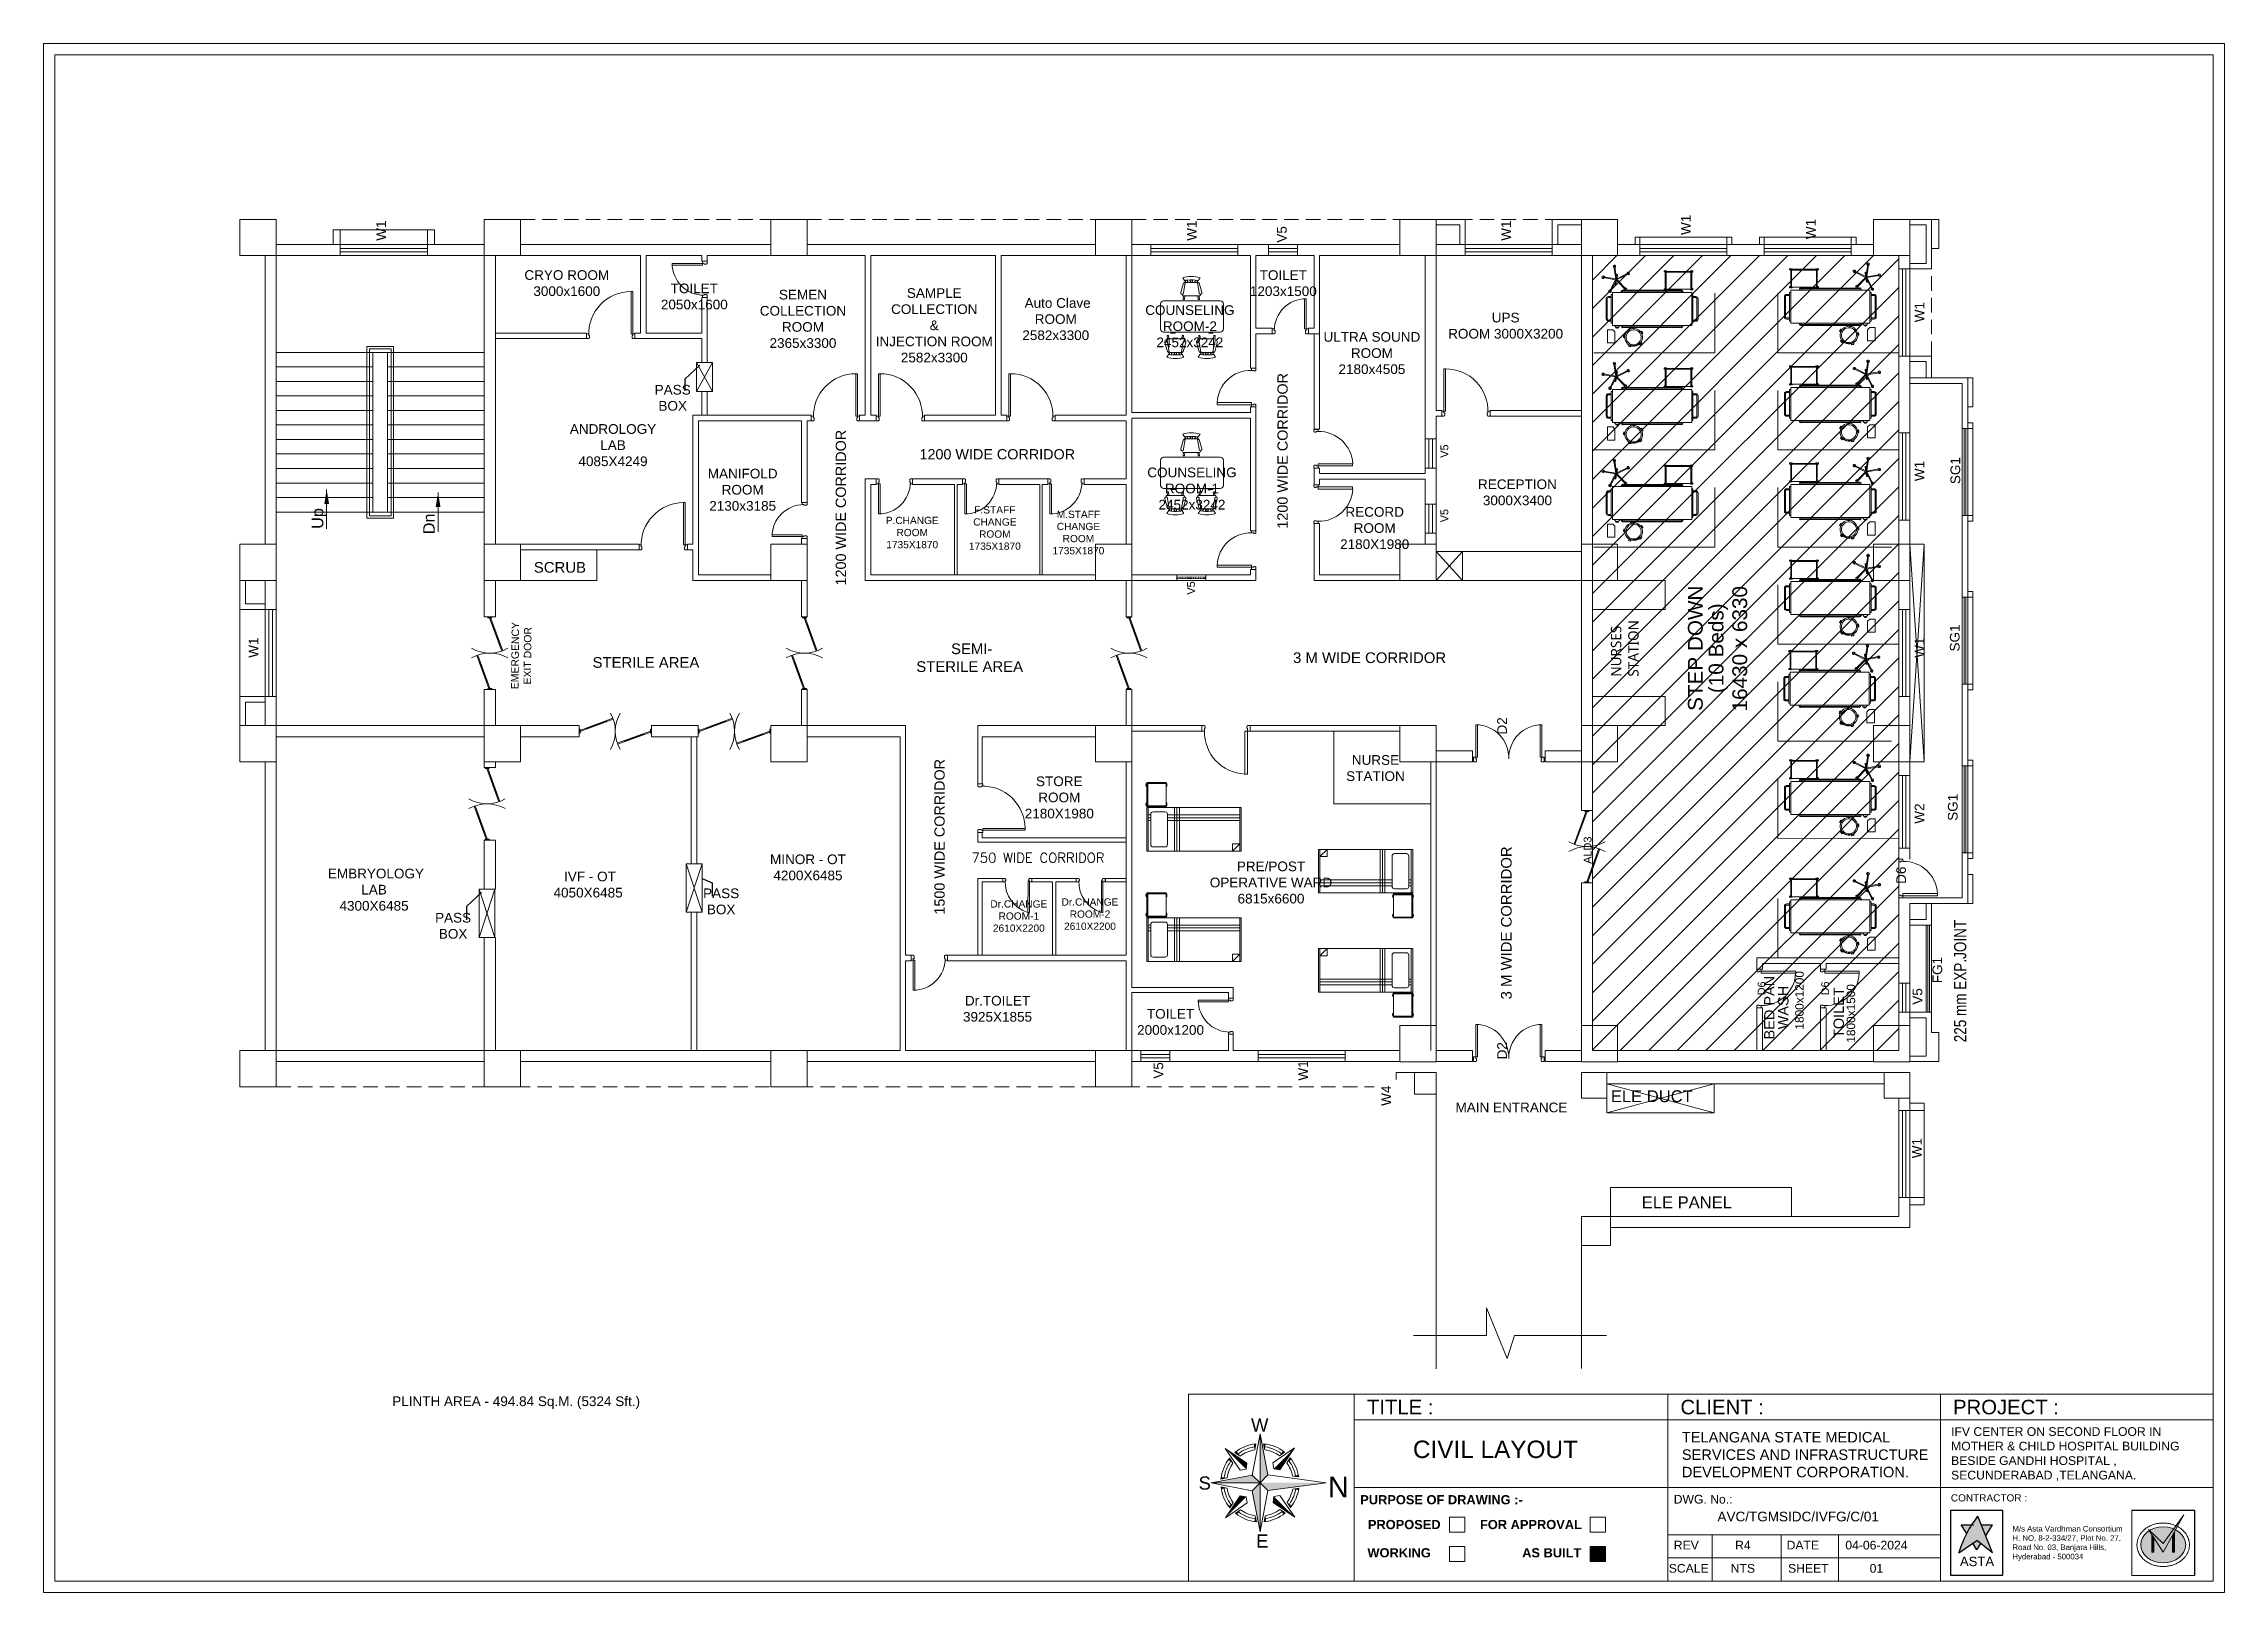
# Model space of a CAD drawing. Extents: x 3552052 to 4102982, y -707811 to -630695.
# Drawn here: x 3552052 to 3597133, y -707811 to -675800 of the extents above; entities that cross this region are included whole.
import ezdxf
from ezdxf.enums import TextEntityAlignment as Align

# ---------------------------------------------------------------- set-up
doc = ezdxf.new("R2010")
doc.units = 0
doc.header["$LTSCALE"] = 6
doc.header["$MEASUREMENT"] = 0
doc.linetypes.add('HIDDEN', pattern=[0.375, 0.25, -0.125])
doc.layers.get('0').update_dxf_attribs({"linetype": 'CONTINUOUS', "lineweight": 0})
for name, color, linetype, lineweight in [('0.0', 8, 'CONTINUOUS', 0), ('Bed', 33, 'CONTINUOUS', 0), ('BLOCK HACTH', 10, 'CONTINUOUS', 0), ('Chajja', 7, 'CONTINUOUS', 0), ('COL', 5, 'CONTINUOUS', 0), ('D.F', 251, 'CONTINUOUS', 0), ('DOOR', 44, 'CONTINUOUS', 0), ('formate text', 8, 'CONTINUOUS', 0), ('FUR', 21, 'CONTINUOUS', 0), ('furniture', 33, 'CONTINUOUS', 0), ('hatch', 252, 'CONTINUOUS', 0), ('JOINERY', 7, 'CONTINUOUS', 0), ('MEP_HVAC_TEXT', 7, 'CONTINUOUS', 0), ('P-Wall', 36, 'CONTINUOUS', 0), ('Railing', 21, 'CONTINUOUS', 0), ('Staircase', 7, 'CONTINUOUS', 0), ('TEXT', 5, 'CONTINUOUS', 0), ('TITLE', 7, 'CONTINUOUS', 0), ('WALL', 8, 'CONTINUOUS', 0), ('walls', 1, 'CONTINUOUS', 0), ('WIN', 151, 'CONTINUOUS', 0), ('Window', 161, 'CONTINUOUS', 0)]:
    doc.layers.add(name, color=color, linetype=linetype, lineweight=lineweight)
doc.styles.add('ARI', font='arial.ttf')
doc.styles.add('ARIAL', font='arial.ttf')
doc.styles.add('FORMATE', font='arialbd.ttf')
doc.styles.get("Standard").update_dxf_attribs({"font": 'SIMPLEX'})
doc.styles.add('style3', font='arialbd.ttf')
doc.linetypes.add('ZIGZAG', pattern='A,0.0001,-0.2,[131,ltypeshp.shx,S=0.2,R=0,X=-0.2,Y=0],-0.4,[131,ltypeshp.shx,S=0.2,R=180,X=0.2,Y=0],-0.2', length=0.8001)
doc.dimstyles.new('int. dim', dxfattribs={"dimtxt": 900, "dimasz": 450, "dimexe": 150, "dimexo": 150, "dimgap": 150, "dimtad": 0, "dimdec": 0, "dimzin": 12, "dimdsep": 46, "dimtxsty": 'ARI', "dimblk": 'ARCHTICK', "dimcen": 1.5, "dimdle": 150, "dimclrd": 256, "dimclre": 256, "dimclrt": 7, "dimazin": 0, "dimtfac": 1, "dimtdec": 0, "dimtix": 1, "dimtmove": 2, "dimatfit": 3, "dimfxl": 1, "dimtolj": 1, "dimtzin": 0, "dimlwd": -1, "dimlwe": -1, "dimarcsym": 0})
doc.dimstyles.new('TEXT', dxfattribs={"dimscale": 0, "dimtxt": 500, "dimasz": 100, "dimexe": 75, "dimexo": 100, "dimgap": 50, "dimtad": 0, "dimdec": 0, "dimzin": 0, "dimdsep": 46, "dimtxsty": 'ARIAL', "dimblk": 'OBLIQUE', "dimcen": 0.09, "dimdle": 100, "dimclrd": 256, "dimclre": 256, "dimclrt": 6, "dimadec": 0, "dimazin": 0, "dimtfac": 1, "dimtdec": 0, "dimtofl": 0, "dimtmove": 2, "dimatfit": 3, "dimfxl": 1, "dimfrac": 2, "dimtolj": 1, "dimtzin": 0, "dimarcsym": 0})

msp = doc.modelspace()

# ---------------------------------------------------------------- texts
at = {"layer": 'D.F', "style": 'ARIAL', "width": 1}
for s, height, p in [('W1', 200, (3586101.6, -679755.3)), ('W1', 200, (3588684.7, -679841.9)), ('W1', 200, (3590929.9, -681559.3, 4.1)), ('W1', 200, (3590929.9, -684843.8)), ('SG1', 200, (3591671.6, -684905.7)), ('SG1', 200, (3591659.2, -688364.1)), ('W1', 200, (3590929.9, -688493.6)), ('W2', 200, (3590929.9, -691923.6)), ('SG1', 200, (3591618.1, -691863.8)), ('ALD3', 161.2, (3584050.4, -692752.6)), ('D6', 200, (3590550.7, -693167.9, -202461.5)), ('FG1', 200, (3591299, -695220.4)), ('D6', 161.2, (3587645.7, -695471.4)), ('D6', 161.2, (3588960.7, -695471.4)), ('V5', 200, (3590889, -695664.6, 4.1)), ('V5', 200, (3590889, -695664.6, 4.1))]:
    msp.add_text(s, height=height, rotation=90, dxfattribs=at).set_placement(p)
at = {"layer": 'D.F', "linetype": 'Continuous', "style": 'ARIAL'}
for s, p in [('STEP DOWN', (3586349.2, -688297)), ('16430 x 6330', (3587267.6, -688306.8)), ('(10 Beds)', (3586778.2, -688297))]:
    msp.add_text(s, height=306.13, rotation=90, dxfattribs=at).set_placement(p, align=Align.CENTER)
at = {"layer": 'D.F', "style": 'ARI', "width": 0.8}
msp.add_text('225 mm EXP.JOINT', height=250, rotation=90, dxfattribs=at).set_placement((3591871.5, -696441.1, 101230.8), align=Align.BOTTOM_LEFT)
at = {"layer": 'D.F', "linetype": 'Continuous', "style": 'ARIAL'}
for s, p in [('BED PAN', (3587897.3, -695724.6, 0)), ('WASH', (3588186.4, -695724.6, 0)), ('TOILET', (3589332.3, -695828.6, 101230.8))]:
    msp.add_text(s, height=214.29, rotation=90, dxfattribs=at).set_placement(p, align=Align.BOTTOM_CENTER)
for s, p in [('1800x1200', (3588261.1, -695574, 0)), ('1800x1500', (3589325.7, -695844.5, 101230.8))]:
    msp.add_text(s, height=175, rotation=90, dxfattribs=at).set_placement(p, align=Align.TOP_CENTER)
at = {"layer": 'D.F', "color": 7, "linetype": 'Continuous', "style": 'ARIAL'}
for s, p in [('ELE DUCT', (3585297, -697752.2, -80984.6)), ('ELE PANEL', (3586021.3, -699945.4, -80984.6))]:
    msp.add_text(s, height=244.9, dxfattribs=at).set_placement(p, align=Align.BOTTOM_CENTER)
at = {"layer": 'D.F', "linetype": 'Continuous', "insert": (3585025.9, -688883.4), "char_height": 214.291, "width": 161.6, "attachment_point": 7, "rotation": 90, "style": 'ARIAL'}
msp.add_mtext('{\\fSegoe Script|b0|i0|c0|p34;NURSES STATION}', dxfattribs=at)
at = {"layer": 'formate text', "color": 7, "lineweight": 15, "ltscale": 100, "style": 'style3'}
msp.add_text('PURPOSE OF DRAWING :-', height=189.849, dxfattribs=at).set_placement((3579269.6, -705990.7, -120))
at = {"layer": 'formate text', "color": 7, "lineweight": 15, "style": 'FORMATE'}
for s, height, p in [('PROPOSED ', 189.85, (3581004.6, -706504.1, -120)), ('FOR APPROVAL', 189.849, (3583851.7, -706504.1, -120)), ('WORKING', 189.85, (3580729.2, -707087.4, -120)), ('AS BUILT', 189.85, (3583840.1, -707087.4, -120))]:
    msp.add_text(s, height=height, dxfattribs=at).set_placement(p, align=Align.RIGHT)
at = {"layer": 'furniture', "linetype": 'Continuous', "insert": (3562725.6, -686443), "char_height": 220.41, "width": 1257.81, "attachment_point": 5, "style": 'ARIAL'}
msp.add_mtext('\\PSCRUB', dxfattribs=at)
at = {"layer": 'JOINERY', "style": 'ARIAL', "width": 1}
for s, height, p in [('W1', 200, (3559129.7, -679874.4)), ('W1', 200, (3575886, -679874.4)), ('V5', 200, (3577749.5, -679914.2)), ('W1', 200, (3582384.7, -679874.4)), ('W1', 200, (3582384.7, -679874.4)), ('V5', 161.2, (3581089.9, -684360.2)), ('V5', 161.2, (3581089.9, -685694.3)), ('V5', 161.2, (3575852.4, -687189.1, -101230.8)), ('W1', 200, (3556492.8, -688493.6)), ('D2', 200, (3582301.1, -690080.5)), ('D2', 200, (3582301.1, -690080.5)), ('D2', 200, (3582301.1, -696795.3)), ('D2', 200, (3582301.1, -696795.3)), ('V5', 200, (3575196.7, -697194.7)), ('W1', 200, (3578189.5, -697233.4)), ('W4', 200, (3579908.4, -697755.4)), ('W1', 200, (3590875.7, -698838.4, -101230.8))]:
    msp.add_text(s, height=height, rotation=90, dxfattribs=at).set_placement(p)
at = {"layer": 'Staircase', "color": 7, "style": 'ARIAL'}
for s, p in [('Up', (3557834.8, -685614.8)), ('Dn', (3560138.5, -685727.3))]:
    msp.add_text(s, height=240, rotation=90, dxfattribs=at).set_placement(p, align=Align.CENTER)
at = {"layer": 'TEXT', "color": 0, "style": 'ARIAL'}
for s, p in [('1200 WIDE CORRIDOR', (3577833.7, -684216.8)), ('1200 WIDE CORRIDOR', (3568702.2, -685391.1)), ('1500 WIDE CORRIDOR', (3570742.7, -692194))]:
    msp.add_text(s, height=212.5, rotation=90, dxfattribs=at).set_placement(p, align=Align.BOTTOM_CENTER)
msp.add_text('1200 WIDE CORRIDOR', height=212.5, dxfattribs=at).set_placement((3571766.4, -684457), align=Align.BOTTOM_CENTER)
at = {"layer": 'TEXT', "color": 0, "attachment_point": 5, "style": 'ARIAL'}
for s, insert, char_height, width in [('CRYO ROOM 3000x1600', (3562867.4, -680751.3), 200, 1982.81), ('TOILET\\P1203x1500', (3577679.9, -680752.3), 200, 1626.956), ('TOILET\\P2050x1600', (3565503.2, -681027), 200, 1626.956), ('SEMEN COLLECTION ROOM 2365x3300', (3567749.6, -681490), 200, 1893.83), ('SAMPLE\\PCOLLECTION \\P&\\PINJECTION ROOM\\P2582x3300', (3570463.8, -681623.1), 200, 2637.717), ('\\P Auto Clave\\PROOM\\P2582x3300', (3572975.6, -681328.3), 200, 1589.812), ('COUNSELING\\PROOM-2\\P2452x3242', (3575748.3, -681642.6), 200, 2086.034), ('UPS\\PROOM 3000X3200', (3582275.2, -681630.6), 200, 2294.815), ('ULTRA SOUND\\PROOM\\P2180x4505', (3579510.8, -682196.7), 200, 2086.034), ('ANDROLOGY\\PLAB\\P4085X4249', (3563822.9, -684100.2), 200, 1980.803), ('MANIFOLD\\PROOM\\P2130x3185', (3566503.2, -685022), 200, 1980.803), ('COUNSELING\\PROOM-1\\P2452x3242', (3575791.2, -684997.3), 200, 2086.034), ('RECEPTION\\P3000X3400', (3582519.2, -685075.8), 200, 2294.815), ('P.CHANGE\\PROOM\\P1735X1870', (3570008.2, -685906.1), 150, 1198.956), ('F.STAFF\\PCHANGE\\PROOM\\P1735X1870', (3571716.2, -685812.7), 150, 1198.956), ('M.STAFF\\PCHANGE\\PROOM\\P1735X1870', (3573443.8, -685906.1), 150, 1198.956), ('RECORD\\PROOM 2180X1980', (3579568.3, -685813.9), 200, 2086.034), ('NURSE STATION', (3579584.4, -690774.5), 200, 1601.324), ('STORE\\PROOM 2180X1980', (3573048.6, -691381.6), 200, 2086.034), (' EMBRYOLOGY\\PLAB\\P4300X6485', (3558882.9, -693288.4), 200, 2454.158), ('MINOR - OT\\P4200X6485', (3567852.8, -692827.7, -101230.8), 200, 2454.158), ('PRE/POST \\POPERATIVE WARD\\P6815x6600', (3577424.8, -693140), 200, 2454.158), (' IVF - OT\\P4050X6485', (3563307.8, -693182.9), 200, 3651.323), ('Dr.CHANGE\\PROOM-1\\P2610X2200', (3572211.7, -693833), 150, 1198.956), ('Dr.CHANGE\\PROOM-2\\P2610X2200', (3573682.5, -693792.9), 150, 1198.956), ('Dr.TOILET\\P3925X1855', (3571771.6, -695749.9), 200, 1198.956), ('TOILET\\P2000x1200', (3575348.3, -696021.5, -101230.8), 200, 1626.956), ('MAIN ENTRANCE', (3582395.5, -697789.3), 200, 2770.907), ('PLINTH AREA - 494.84 Sq.M. (5324 Sft.)', (3561819.5, -703890.9), 200, 16142.689)]:
    msp.add_mtext(s, dxfattribs=dict(at, insert=insert, char_height=char_height, width=width))
at = {"layer": 'TEXT', "color": 0, "linetype": 'Continuous', "char_height": 200, "width": 1149.25, "attachment_point": 5, "style": 'ARIAL'}
for insert in [(3565056.9, -683121.9, -151846.2), (3566058.2, -693530.4), (3560517.1, -694034.3, -101230.8)]:
    msp.add_mtext('PASS BOX', dxfattribs=dict(at, insert=insert))
at = {"layer": 'TEXT', "color": 0, "linetype": 'ByBlock', "lineweight": 25, "insert": (3571232.6, -692528.3), "char_height": 200, "attachment_point": 1}
msp.add_mtext_dynamic_manual_height_columns('750 WIDE CORRIDOR', width=3341.186, gutter_width=10, heights=[0], dxfattribs=at)
at = {"layer": 'TITLE', "color": 7, "style": 'ARIAL'}
for s, height, p in [('TITLE :', 300, (3579408, -704130.9)), ('CLIENT :', 300, (3585889.7, -704130.9)), ('PROJECT :', 300, (3591524.6, -704130.9)), ('W', 271.8, (3577012.3, -704488, 0)), ('S', 271.8, (3575928.4, -705687.5, 0)), ('DWG. No.:', 180, (3585749.8, -705975.8)), ('E', 271.8, (3577119.2, -706885.7, 0))]:
    msp.add_text(s, height=height, dxfattribs=at).set_placement(p)
at = {"layer": 'TITLE', "color": 5, "style": 'ARIAL'}
msp.add_text('N', height=428.6, rotation=180, dxfattribs=at).set_placement((3579034.4, -705420.6, 0))
at = {"layer": 'TITLE', "color": 7, "style": 'ARIAL'}
for s, p in [('REV', (3586010, -706834.6)), ('R4', (3587179.8, -706834.6)), ('DATE', (3588419, -706834.6)), ('04-06-2024', (3589940.6, -706834.6)), ('SCALE', (3586059.7, -707314.6)), ('NTS', (3587178.7, -707314.6)), ('SHEET', (3588532.7, -707314.6)), ('01', (3589940.6, -707314.6))]:
    msp.add_text(s, height=180, dxfattribs=at).set_placement(p, align=Align.MIDDLE_CENTER)
at = {"layer": 'TITLE', "color": 7, "attachment_point": 1, "style": 'ARIAL'}
for s, insert, char_height in [('{\\C256;TELANGANA STATE MEDICAL SERVICES AND INFRASTRUCTURE DEVELOPMENT CORPORATION.}', (3585918.2, -704496.1), 215.997), ('\\pxql;IFV CENTER ON SECOND FLOOR IN MOTHER & CHILD HOSPITAL BUILDING BESIDE GANDHI HOSPITAL , SECUNDERABAD ,TELANGANA. ', (3591483.9, -704397.5), 179.9973), ('\\pxqc;CIVIL LAYOUT', (3579367.3, -704673.8), 359.995), ('\\pxqc;AVC/TGMSIDC/IVFG/C/01', (3585626.6, -706143.6), 200)]:
    msp.add_mtext_dynamic_manual_height_columns(s, width=5392.273, gutter_width=12, heights=[0], dxfattribs=dict(at, insert=insert, char_height=char_height))
at = {"layer": 'WALL', "color": 7, "linetype": 'Continuous', "attachment_point": 5, "style": 'ARIAL'}
for s, insert, char_height, width, rotation in [(' EMERGENCY\\P EXIT DOOR', (3561927.6, -688480.4), 154.29, 1944.789, 89.43793), ('3 M WIDE CORRIDOR', (3582290.9, -693973.1), 220.414, 4941.395, 90)]:
    msp.add_mtext(s, dxfattribs=dict(at, insert=insert, char_height=char_height, width=width, rotation=rotation))
at = {"layer": 'WALL', "color": 7, "linetype": 'Continuous', "char_height": 220.414, "width": 4941.395, "attachment_point": 5, "style": 'ARIAL'}
for s, insert in [(' SEMI-\\PSTERILE AREA', (3571195.8, -688493.8)), ('3 M WIDE CORRIDOR', (3579462.3, -688493.8)), ('\\PSTERILE AREA', (3564503.7, -688408.2))]:
    msp.add_mtext(s, dxfattribs=dict(at, insert=insert))

# ---------------------------------------------------------------- blocks, each defined once
blk = doc.blocks.new('Z$W@#5624')
at = {"layer": 'DOOR'}
for p, q in [((1770, 446), (949, 745)), ((1779, 470), (957, 769)), ((1122, 709), (1113, 685)), ((1610, 518), (1117, 697)), ((0, 499), (25, 499)), ((0, 400), (0, 499)), ((0, 400), (25, 400)), ((19, 429), (28, 453)), ((19, 429), (840, 130)), ((25, 400), (25, 499)), ((28, 453), (849, 154)), ((183, 369), (192, 393)), ((188, 381), (680, 202)), ((685, 214), (676, 190)), ((1614, 529), (1606, 506)), ((1779, 470), (1770, 446)), ((1798, 499), (1773, 499)), ((1773, 400), (1773, 499)), ((1798, 400), (1773, 400)), ((1798, 400), (1798, 499))]:
    blk.add_line(p, q, dxfattribs=at)
at = {"layer": 'DOOR', "color": 145, "extrusion": (0, 0, -1)}
for centre, start_param, end_param in [((0, 449), -0.523599, 0.523599), ((1798, 449), 2.617994, 3.665191)]:
    blk.add_ellipse(centre, major_axis=(899, 0), ratio=1, start_param=start_param, end_param=end_param, dxfattribs=at)
blk = doc.blocks.new('21500')
at = {"layer": 'DOOR'}
for p, q in [((68, 100), (68, 770)), ((68, 770), (102, 770)), ((102, 100), (102, 770)), ((1398, 100), (1398, 770)), ((1432, 770), (1398, 770)), ((1432, 100), (1432, 770)), ((68, 100), (102, 100)), ((68, 0), (68, 2)), ((82, 15), (80, 15)), ((1432, 100), (1398, 100)), ((1418, 15), (1420, 15)), ((1432, 0), (1432, 2))]:
    blk.add_line(p, q, dxfattribs=at)
for points in [[(82, 65), (68, 65), (68, 100), (22, 100), (22, 0), (68, 0)], [(82, 15), (82, 65)], [(1418, 65), (1432, 65), (1432, 100), (1478, 100), (1478, 0), (1432, 0)], [(1418, 15), (1418, 65)]]:
    blk.add_lwpolyline(points, dxfattribs=at)
at = {"layer": 'DOOR', "color": 145}
for centre, start, end in [((64, 84), 358.4209, 89.721), ((1436, 84), 90.279, 181.5791)]:
    blk.add_arc(centre, 686, start, end, dxfattribs=at)
at = {"layer": 'DOOR'}
for centre, start, end in [((68, 15), 270, 0), ((1432, 15), 180, 270)]:
    blk.add_arc(centre, 12.5, start, end, dxfattribs=at)
blk = doc.blocks.new('A$C19B8274B')
at = {"layer": 'DOOR'}
for p, q in [((-45, 925), (-80, 925)), ((-80, 50), (-80, 925)), ((-45, 50), (-45, 925)), ((-45, 50), (-80, 50)), ((-955, -50), (-955, -47.5)), ((-940, -35), (-942.5, -35)), ((-60, -35), (-57.5, -35)), ((-45, -50), (-45, -47.5))]:
    blk.add_line(p, q, dxfattribs=at)
for points in [[(-940, 15), (-955, 15), (-955, 50), (-1000, 50), (-1000, -50), (-955, -50)], [(-940, -35), (-940, 15)], [(-60, 15), (-45, 15), (-45, 50), (0, 50), (0, -50), (-45, -50)], [(-60, -35), (-60, 15)]]:
    blk.add_lwpolyline(points, dxfattribs=at)
at = {"layer": 'DOOR', "color": 145}
blk.add_arc((-80, 50), 875, 90, 182.29244, dxfattribs=at)
at = {"layer": 'DOOR'}
for centre, start, end in [((-955, -35), 270, 0), ((-45, -35), 180, 270)]:
    blk.add_arc(centre, 12.5, start, end, dxfattribs=at)
blk = doc.blocks.new('A$C6969112B')
at = {"layer": 'Bed', "color": 8}
for p, q in [((387, 1872), (116, 1872)), ((116, 1872), (116, 1719)), ((387, 1872), (387, 1762)), ((1374, 1709), (1186, 1807)), ((1421, 1704), (1194, 1823)), ((1421, 1704), (1464, 1956)), ((1438, 1701), (1481, 1953)), ((55, 1439), (34, 1391)), ((54, 1382), (34, 1391)), ((75, 1430), (54, 1382)), ((75, 1430), (55, 1439)), ((72, 1402), (64, 1406)), ((343, 1719), (116, 1719)), ((229, 1539), (227, 1517)), ((227, 1517), (279, 1511)), ((229, 1539), (281, 1533)), ((281, 1533), (279, 1511)), ((343, 1719), (387, 1762)), ((429, 1399), (408, 1396)), ((408, 1396), (414, 1344)), ((428, 1689), (478, 1729)), ((428, 1654), (478, 1615)), ((429, 1399), (436, 1347)), ((432, 1559), (432, 1557)), ((434, 343), (434, 1557)), ((451, 343), (451, 1557)), ((453, 1559), (453, 1557)), ((476, 1595), (476, 1561)), ((478, 1766), (1160, 1766)), ((478, 131), (478, 1766)), ((521, 1793), (1116, 1793)), ((521, 1766), (521, 1793)), ((1116, 1766), (1116, 1793)), ((1160, 131), (1160, 1766)), ((1162, 1595), (1162, 1561)), ((1185, 1559), (1185, 1557)), ((1186, 343), (1186, 1557)), ((1204, 343), (1204, 1557)), ((1205, 1559), (1205, 1557)), ((1409, 1685), (1229, 1510)), ((1425, 1676), (1242, 1497)), ((1324, 1707), (1324, 1710)), ((1329, 1699), (1522, 1666)), ((1332, 1716), (1525, 1683)), ((1340, 1697), (1343, 1714)), ((1425, 1676), (1538, 1447)), ((1438, 1701), (1691, 1738)), ((1443, 1679), (1554, 1454)), ((1483, 1690), (1694, 1721)), ((1512, 1667), (1515, 1685)), ((1530, 1671), (1531, 1675)), ((76, 1196), (91, 1212)), ((116, 1161), (76, 1196)), ((130, 1178), (91, 1212)), ((120, 1198), (114, 1191)), ((116, 1161), (130, 1178)), ((347, 1187), (301, 1160)), ((313, 1141), (301, 1160)), ((358, 1168), (313, 1141)), ((358, 1168), (347, 1187)), ((436, 1347), (414, 1344)), ((1234, 703), (1212, 703)), ((1212, 703), (1212, 650)), ((1223, 650), (1212, 650)), ((1223, 131), (1223, 676)), ((1223, 676), (1594, 676)), ((1223, 659), (1577, 659)), ((1234, 703), (1234, 676)), ((1577, 659), (1577, 148)), ((1605, 703), (1583, 703)), ((1583, 703), (1583, 676)), ((1594, 676), (1594, 131)), ((1605, 650), (1594, 650)), ((1605, 703), (1605, 650)), ((432, 340), (432, 343)), ((453, 340), (453, 343)), ((476, 304), (476, 339)), ((1160, 131), (478, 131)), ((521, 105), (521, 131)), ((1116, 105), (521, 105)), ((1116, 105), (1116, 131)), ((1162, 304), (1162, 339)), ((1185, 340), (1185, 343)), ((1205, 340), (1205, 343)), ((1223, 157), (1212, 157)), ((1212, 157), (1212, 105)), ((1234, 105), (1212, 105)), ((1577, 148), (1223, 148)), ((1594, 131), (1223, 131)), ((1234, 131), (1234, 105)), ((1583, 131), (1583, 105)), ((1605, 105), (1583, 105)), ((1605, 157), (1594, 157)), ((1605, 157), (1605, 105))]:
    blk.add_line(p, q, dxfattribs=at)
for points in [[(565, 1793), (565, 1854, -0.414214), (608, 1897), (1029, 1897, -0.414214), (1073, 1854), (1073, 1793)], [(587, 1793), (587, 1854, -0.414214), (608, 1875), (1029, 1875, -0.414214), (1051, 1854), (1051, 1793)], [(476, 1593), (451, 1585, 0.318781), (430, 1563), (430, 1559), (455, 1559), (455, 1563), (476, 1563)], [(1162, 1593), (1186, 1585, -0.318781), (1208, 1563), (1208, 1559), (1182, 1559), (1182, 1563), (1162, 1563)], [(476, 307), (451, 314, -0.318781), (430, 336), (430, 340), (455, 340), (455, 336), (476, 336)], [(1073, 105), (1073, 44, -0.414214), (1029, 0), (608, 0, -0.414214), (565, 44), (565, 105)], [(1051, 105), (1051, 44, -0.414214), (1029, 22), (608, 22, -0.414214), (587, 44), (587, 105)], [(1162, 307), (1186, 314, 0.318781), (1208, 336), (1208, 340), (1182, 340), (1182, 336), (1162, 336)]]:
    blk.add_lwpolyline(points, format="xyb", dxfattribs=at)
for points in [[(432, 1557), (453, 1557)], [(476, 1595), (478, 1595)], [(476, 1561), (478, 1561)], [(1162, 1595), (1160, 1595)], [(1162, 1561), (1160, 1561)], [(1205, 1557), (1185, 1557)], [(432, 343), (453, 343)], [(476, 339), (478, 339)], [(476, 304), (478, 304)], [(1162, 339), (1160, 339)], [(1162, 304), (1160, 304)], [(1205, 343), (1185, 343)]]:
    blk.add_lwpolyline(points, dxfattribs=at)
blk.add_circle((435, 1672), 9.27, dxfattribs=at)
for centre, radius, start, end in [((441, 1672), 21.4, 125.427, 234.573), ((1289, 676), 80.7, 161.0754, 198.9246), ((1158, 676), 80.7, 0, 18.9246), ((1660, 676), 80.7, 161.0754, 180), ((1529, 676), 80.7, 341.0754, 18.9246), ((1289, 131), 80.7, 161.0754, 198.9246), ((1158, 131), 80.7, 341.0754, 0), ((1660, 131), 80.7, 180, 198.9246), ((1529, 131), 80.7, 341.0754, 18.9246)]:
    blk.add_arc(centre, radius, start, end, dxfattribs=at)
at = {"layer": 'Bed', "color": 8, "extrusion": (0, 0, -1)}
for centre, major_axis, start_param, end_param in [((1184, 1818), (18.5, 18.5), 1.608733, 7.212244), ((1189, 1814), (4.94, 4.94), 2.839692, 4.403974), ((1427, 1691), (194, 194), 4.403974, 4.417003), ((1191, 1817), (4.94, 4.94), 4.417003, 5.981285), ((1474, 1962), (18.5, 18.5), 2.86537, 8.468881), ((1471, 1955), (4.94, 4.94), 4.096329, 5.660611), ((1427, 1691), (194, 194), -0.622575, -0.609545), ((1474, 1954), (4.94, 4.94), -0.609545, 0.954736), ((114, 1384), (-57.1, 57.1), 5.588367, 6.248962), ((232, 1332), (-182, 20), -0.000636, 6.282549), ((232, 1332), (-123, 123), 4.624291, 5.911682), ((-5, 1437), (-57.1, 57.1), 2.446775, 3.107369), ((232, 1332), (-154, 17), -0.00023, 6.282955), ((261, 1590), (-57.1, 57.1), 3.707499, 4.368094), ((247, 1460), (-57.1, 57.1), 0.565907, 1.226501), ((487, 1380), (-57.1, 57.1), 5.038602, 5.699197), ((357, 1363), (-57.1, 57.1), 1.897009, 2.557604), ((1230, 1499), (18.5, 18.5), 0.352096, 5.955607), ((1234, 1505), (4.94, 4.94), 3.160366, 4.724648), ((1427, 1691), (-194, 194), 4.718133, 4.731162), ((1237, 1502), (4.94, 4.94), 1.583055, 3.147337), ((1331, 1705), (4.94, 4.94), 2.525533, 4.096329), ((1331, 1709), (4.94, 4.94), 4.096329, 5.667125), ((1549, 1444), (18.5, 18.5), -0.904541, 4.69897), ((1523, 1672), (4.94, 4.94), 0.954736, 2.525533), ((1524, 1676), (4.94, 4.94), -0.61606, 0.954736), ((1544, 1450), (4.94, 4.94), 1.903729, 3.468011), ((1427, 1691), (194, 194), 1.8907, 1.903729), ((1547, 1451), (4.94, 4.94), 0.326418, 1.8907), ((1699, 1730), (18.5, 18.5), 4.122007, 9.725518), ((1692, 1731), (4.94, 4.94), -0.930219, 0.634062), ((1693, 1728), (4.94, 4.94), 0.647092, 2.211374), ((1427, 1691), (-194, 194), 2.204859, 2.217888), ((146, 1236), (-57.1, 57.1), 4.308534, 4.969129), ((61, 1137), (-57.1, 57.1), 1.166941, 1.827536), ((363, 1107), (-57.1, 57.1), 6.205277, 6.865872), ((296, 1220), (-57.1, 57.1), 3.063684, 3.724279)]:
    blk.add_ellipse(centre, major_axis=major_axis, ratio=1, start_param=start_param, end_param=end_param, dxfattribs=at)
blk = doc.blocks.new('1000')
at = {"layer": 'DOOR'}
for p, q in [((0, -111, 0), (0, 0)), ((0, 0), (55, 0, 0)), ((945, 0, 0), (945, -2, 0)), ((1000, 0), (945, 0, 0)), ((1000, -111, 0), (1000, 0)), ((55, -111, 0), (0, -111, 0)), ((55, 0, 0), (55, -3, 0)), ((70, -55, 0), (55, -55, 0)), ((55, -55, 0), (55, -111, 0)), ((55, -111, 0), (55, -1001, 0)), ((111, -111, 0), (55, -111, 0)), ((70, -15, 0), (68, -15, 0)), ((70, -15, 0), (70, -55, 0)), ((111, -1001, 0), (111, -111, 0)), ((930, -15, 0), (930, -55, 0)), ((930, -15, 0), (932, -15, 0)), ((930, -55, 0), (945, -55, 0)), ((945, -55, 0), (945, -111, 0)), ((945, -111, 0), (1000, -111, 0)), ((55, -1001, 0), (111, -1001, 0))]:
    blk.add_line(p, q, dxfattribs=at)
for centre, start_param, end_param in [((55, -15, 0), 3.926897, 5.497693), ((945, -15, 0), -0.785492, 0.785304)]:
    blk.add_ellipse(centre, major_axis=(-8.84, 8.84, 0), ratio=1, start_param=start_param, end_param=end_param, dxfattribs=at)
at = {"layer": 'DOOR', "color": 145}
blk.add_ellipse((71, -128, 0), major_axis=(597, 637, 0), ratio=0.999944, start_param=3.940126, end_param=5.484659, dxfattribs=at)
blk = doc.blocks.new('_Oblique')
at = {"color": 0, "linetype": 'ByBlock', "lineweight": -2}
blk.add_line((-0.5, -0.5), (0.5, 0.5), dxfattribs=at)
blk = doc.blocks.new('A$C45A5314D')
at = {"layer": 'furniture', "color": 6, "ltscale": 0.75}
for p, q in [((-1962, 946), (-1950, 946)), ((-1962, 946), (-1950, 946)), ((-1962, 946), (-1962, 887)), ((-1962, 944), (-1950, 944)), ((-1962, 943), (-1950, 943)), ((-1962, 941), (-1950, 941)), ((-1962, 939), (-1950, 939)), ((-1962, 936), (-1950, 936)), ((-1962, 932), (-1950, 932)), ((-1962, 927), (-1950, 927)), ((-1962, 921), (-1950, 921)), ((-1962, 913), (-1950, 913)), ((-1962, 907), (-1950, 907)), ((-1962, 902), (-1950, 902)), ((-1950, 967), (-1550, 967)), ((-1950, 467), (-1950, 967)), ((-1930, 948), (-1930, 487)), ((-1930, 948), (-1550, 948)), ((-1550, 967), (-1550, 467)), ((-1538, 946), (-1550, 946)), ((-1538, 946), (-1550, 946)), ((-1538, 944), (-1550, 944)), ((-1538, 943), (-1550, 943)), ((-1538, 941), (-1550, 941)), ((-1538, 939), (-1550, 939)), ((-1538, 936), (-1550, 936)), ((-1538, 932), (-1550, 932)), ((-1538, 927), (-1550, 927)), ((-1538, 921), (-1550, 921)), ((-1538, 913), (-1550, 913)), ((-1538, 907), (-1550, 907)), ((-1538, 902), (-1550, 902)), ((-1538, 946), (-1538, 887)), ((-1962, 898), (-1950, 898)), ((-1962, 895), (-1950, 895)), ((-1962, 892), (-1950, 892)), ((-1962, 891), (-1950, 891)), ((-1962, 889), (-1950, 889)), ((-1962, 888), (-1950, 888)), ((-1962, 887), (-1950, 887)), ((-1962, 545), (-1950, 545)), ((-1962, 545), (-1950, 545)), ((-1962, 545), (-1962, 486)), ((-1962, 543), (-1950, 543)), ((-1962, 542), (-1950, 542)), ((-1962, 540), (-1950, 540)), ((-1962, 538), (-1950, 538)), ((-1962, 535), (-1950, 535)), ((-1962, 531), (-1950, 531)), ((-1962, 526), (-1950, 526)), ((-1962, 520), (-1950, 520)), ((-1962, 512), (-1950, 512)), ((-1962, 506), (-1950, 506)), ((-1962, 501), (-1950, 501)), ((-1962, 497), (-1950, 497)), ((-1962, 494), (-1950, 494)), ((-1962, 491), (-1950, 491)), ((-1962, 490), (-1950, 490)), ((-1962, 488), (-1950, 488)), ((-1962, 487), (-1950, 487)), ((-1962, 486), (-1950, 486)), ((-1962, 486), (-1950, 486)), ((-1550, 467), (-1950, 467)), ((-1550, 487), (-1930, 487)), ((-1538, 898), (-1550, 898)), ((-1538, 895), (-1550, 895)), ((-1538, 892), (-1550, 892)), ((-1538, 891), (-1550, 891)), ((-1538, 889), (-1550, 889)), ((-1538, 888), (-1550, 888)), ((-1538, 887), (-1550, 887)), ((-1538, 545), (-1550, 545)), ((-1538, 545), (-1550, 545)), ((-1538, 543), (-1550, 543)), ((-1538, 542), (-1550, 542)), ((-1538, 540), (-1550, 540)), ((-1538, 538), (-1550, 538)), ((-1538, 535), (-1550, 535)), ((-1538, 531), (-1550, 531)), ((-1538, 526), (-1550, 526)), ((-1538, 520), (-1550, 520)), ((-1538, 512), (-1550, 512)), ((-1538, 506), (-1550, 506)), ((-1538, 501), (-1550, 501)), ((-1538, 497), (-1550, 497)), ((-1538, 494), (-1550, 494)), ((-1538, 491), (-1550, 491)), ((-1538, 490), (-1550, 490)), ((-1538, 488), (-1550, 488)), ((-1538, 487), (-1550, 487)), ((-1538, 486), (-1550, 486)), ((-1538, 545), (-1538, 486))]:
    blk.add_line(p, q, dxfattribs=at)
at = {"layer": 'furniture', "color": 6}
for p, q in [((0, 450), (-1950, 450)), ((-1950, 450), (-1950, -450)), ((-1920, 450), (-1920, -450)), ((-1920, 300), (-1869, 300)), ((-1920, 241), (-1869, 241)), ((-1920, 182), (-1869, 182)), ((-1869, 313), (-1869, -313)), ((-1572, 362), (-1820, 362)), ((-1523, 313), (-1523, -313)), ((-1523, 300), (-30, 300)), ((-1523, 241), (-30, 241)), ((-1523, 182), (-30, 182)), ((-1377, -450), (-1377, 450)), ((-1327, -450), (-1327, 450)), ((-1277, -450), (-1277, 450)), ((-30, -450), (-30, 450)), ((0, -450), (0, 450)), ((-1950, -450), (0, -450)), ((-1820, -362), (-1572, -362)), ((-180, -450), (-30, -300)), ((-180, -450), (-180, -300)), ((-30, -300), (-180, -300))]:
    blk.add_line(p, q, dxfattribs=at)
at = {"layer": 'furniture', "color": 6, "ltscale": 0.75}
for centre, start, end in [((-1876, 917), 161.0754, 198.9247), ((-1624, 917), 341.0754, 18.9247), ((-1876, 516), 161.0754, 198.9247), ((-1624, 516), 341.0754, 18.9247)]:
    blk.add_arc(centre, 91.1, start, end, dxfattribs=at)
at = {"layer": 'furniture', "color": 6}
for centre, start, end in [((-1820, 313), 90, 180), ((-1572, 313), 0, 90), ((-1820, -313), 180, 270), ((-1572, -313), 270, 0)]:
    blk.add_arc(centre, 49.2, start, end, dxfattribs=at)
blk = doc.blocks.new('_ArchTick')
at = {"color": 0, "linetype": 'ByBlock', "const_width": 0.15}
blk.add_lwpolyline([(-0.5, -0.5), (0.5, 0.5)], dxfattribs=at)
blk = doc.blocks.new('Z$W@#1841')
at = {"layer": 'DOOR'}
blk.add_lwpolyline([(482, 633), (482, -167), (533, -167), (533, 633)], close=True, dxfattribs=at)
for points in [[(-254, -218), (-268, -218), (-268, -167), (-317, -167), (-317, -267), (-268, -267), (-268, -265, 0.414214), (-256, -254), (-254, -254)], [(519, -218), (533, -218), (533, -167), (583, -167), (583, -267), (533, -267), (533, -265, -0.414214), (522, -254), (519, -254)]]:
    blk.add_lwpolyline(points, format="xyb", close=True, dxfattribs=at)
at = {"layer": 'DOOR', "color": 145}
blk.add_arc((518, -152), 786, 92.6177, 181.1129, dxfattribs=at)
blk = doc.blocks.new('750')
at = {"layer": 'DOOR'}
for p, q in [((-50, 705), (-47.5, 705)), ((-35, 690), (-35, 692.5)), ((-50, 45), (-47.5, 45)), ((-35, 60), (-35, 57.5)), ((50, 45), (50, 80)), ((50, 80), (675, 80)), ((50, 45), (675, 45)), ((675, 45), (675, 80))]:
    blk.add_line(p, q, dxfattribs=at)
for points in [[(15, 690), (15, 705), (50, 705), (50, 750), (-50, 750), (-50, 705)], [(-35, 690), (15, 690)], [(15, 60), (15, 45), (50, 45), (50, 0), (-50, 0), (-50, 45)], [(-35, 60), (15, 60)]]:
    blk.add_lwpolyline(points, dxfattribs=at)
for centre, start, end in [((-35, 705), 180, 270), ((-35, 45), 90, 180)]:
    blk.add_arc(centre, 12.5, start, end, dxfattribs=at)
at = {"layer": 'DOOR', "color": 145}
blk.add_arc((15, 45), 660, 0, 90, dxfattribs=at)
blk = doc.blocks.new('600')
at = {"layer": 'DOOR'}
blk.add_lwpolyline([(3496827, -614415), (3496829, -615066), (3496858, -615066), (3496858, -614415)], close=True, dxfattribs=at)
for points in [[(3496371, -615066), (3496357, -615066), (3496357, -615046), (3496307, -615046), (3496307, -615116), (3496357, -615116), (3496357, -615114, 0.414214), (3496368, -615102), (3496371, -615102)], [(3496844, -615066), (3496858, -615066), (3496858, -615046), (3496907, -615046), (3496907, -615116), (3496858, -615116), (3496858, -615114, -0.414214), (3496847, -615102), (3496844, -615102)]]:
    blk.add_lwpolyline(points, format="xyb", close=True, dxfattribs=at)
at = {"layer": 'furniture', "linetype": 'ByBlock'}
blk.add_arc((3497016, -615047), 659, 106.6562, 181.6858, dxfattribs=at)
blk = doc.blocks.new('Desk - 30 x 60 in.')
at = {"linetype": 'Continuous'}
for p, q in [((-26.999995, 0), (26.999995, 0)), ((-29.999995, -27), (-29.999995, -3)), ((29.999995, -3), (29.999995, -27)), ((26.999995, -30), (-26.999995, -30)), ((-20.000005, -30), (-20.000005, -31)), ((-20.000005, -31), (-16.000005, -31)), ((-16.000005, -31), (-16.000005, -30)), ((15.999995, -31), (15.999995, -30)), ((19.999995, -31), (15.999995, -31)), ((19.999995, -30), (19.999995, -31))]:
    blk.add_line(p, q, dxfattribs=at)
for centre, start, end in [((-26.499995, -3.5), 98.1301, 171.8699), ((26.499995, -3.5), 8.130102, 81.8699), ((-26.499995, -26.5), 188.1301, 261.8699), ((26.499995, -26.5), 278.1301, 351.8699)]:
    blk.add_arc(centre, 3.535534, start, end, dxfattribs=at)
blk = doc.blocks.new('Chair - Rocking')
at = {"linetype": 'Continuous'}
for p, q in [((-9, -7.5), (-12, -18.49999)), ((-10.36644, -20.64523), (-10.5, -21.49999)), ((-8, -4.5), (-10, -1.5)), ((-9, -22.49999), (-9.5, -26.49999)), ((0, -22.49999), (-9.5, -22.49999)), ((-7, -7.5), (-9, -7.5)), ((-9, -18.49999), (-7, -7.5)), ((-8.23428, -6.99939), (-8.3093, -7.47958)), ((-8.23041, -7), (8.23915, -7)), ((-8, -26.49999), (-7.5, -22.49999)), ((-7.5, -4.5), (-7, -7)), ((-6.5, -7), (-7.02225, -4.43)), ((-4.5, -7), (-4.96674, -4.19951)), ((-4, -7), (-4.40532, -4.16272)), ((-1.5, -4.05012), (-1.5, -7)), ((-1, -7), (-1, -4.05012)), ((0, -22.49999), (9.5, -22.49999)), ((1, -7), (1, -4.04655)), ((1.5, -4.05012), (1.5, -7)), ((4, -7), (4.40187, -4.18694)), ((4.5, -7), (4.96761, -4.19437)), ((6.5, -7), (7, -4.4057)), ((7.5, -4.5), (7, -7)), ((7, -7.5), (9, -7.5)), ((9, -18.49999), (7, -7.5)), ((8, -26.49999), (7.5, -22.49999)), ((8, -4.5), (10, -1.5)), ((8.31071, -7.48854), (8.23449, -7.00073)), ((9, -7.5), (12, -18.49999)), ((9, -22.49999), (9.5, -26.49999)), ((10.5, -21.49999), (10.3575, -20.58798)), ((-9.5, -26.49999), (-8, -26.49999)), ((9.5, -26.49999), (8, -26.49999))]:
    blk.add_line(p, q, dxfattribs=at)
for centre, radius, start, end in [((0, -34.08333), 34.08333, 72.93847, 107.0615), ((-10.5, -18.99999), 1.58114, 161.5651, 18.43495), ((-9.5, -21.49999), 1, 180, 270), ((0, -68.25004), 64.25, 93.92211, 97.15267), ((0, -68.25004), 64.25, 82.84733, 93.92211), ((10.5, -18.99999), 1.58114, 161.5651, 18.43495), ((9.5, -21.49999), 1, 270, 0)]:
    blk.add_arc(centre, radius, start, end, dxfattribs=at)
blk = doc.blocks.new('A$C4A7C6C7E')
at = {"layer": 'TITLE', "color": 8, "lineweight": 5}
for p, q in [((-4207, 4144), (0, 26095)), ((0, 26095), (0, 0)), ((0, 0), (0, 26095)), ((4144, 4207), (0, 26095)), ((-6941, 10518), (-18592, 18312)), ((-10622, 6781), (-18592, 18312)), ((-14385, 10390), (-16257, 13098)), ((-10607, 14226), (-13343, 16056)), ((-2825, 17519), (-2234, 20757)), ((2559, 17560), (1919, 20788)), ((6781, 10622), (18312, 18592)), ((10390, 14385), (13098, 16257)), ((10518, 6941), (18312, 18592)), ((14226, 10607), (16056, 13343)), ((-4207, 4144), (-26095, 0)), ((0, 0), (-26095, 0)), ((-26095, 0), (0, 0)), ((-4144, -4207), (-26095, 0)), ((-17560, 2559), (-20788, 1919)), ((-7437, 7325), (-10622, 6781)), ((-7437, 7325), (-6941, 10518)), ((-4207, 4144), (0, 0)), ((0, 0), (-4207, 4144)), ((0, 0), (-4144, -4207)), ((-4144, -4207), (0, 0)), ((0, 0), (4144, 4207)), ((4144, 4207), (0, 0)), ((0, 0), (4207, -4144)), ((4207, -4144), (0, 0)), ((0, 0), (0, -26095)), ((0, -26095), (0, 0)), ((7325, 7437), (6781, 10622)), ((7325, 7437), (10518, 6941)), ((17394, 3514), (20646, 3095)), ((17394, 3514), (20646, 3095)), ((-17519, -2825), (-20757, -2234)), ((-10518, -6941), (-18312, -18592)), ((-6781, -10622), (-18312, -18592)), ((-14226, -10607), (-16056, -13343)), ((-7325, -7437), (-10518, -6941)), ((-7325, -7437), (-6781, -10622)), ((-4144, -4207), (0, -26095)), ((4207, -4144), (0, -26095)), ((7437, -7325), (6941, -10518)), ((6941, -10518), (18592, -18312)), ((7437, -7325), (10622, -6781)), ((10622, -6781), (18592, -18312)), ((14385, -10390), (16257, -13098)), ((17433, -3312), (20680, -2857)), ((17433, -3312), (20680, -2857)), ((17434, -3310), (20680, -2857)), ((-10390, -14385), (-13098, -16257)), ((-2559, -17560), (-1919, -20788)), ((2825, -17519), (2234, -20757)), ((10607, -14226), (13343, -16056))]:
    blk.add_line(p, q, dxfattribs=at)
at = {"layer": 'TITLE', "color": 5}
for p in [(4144, 4207), (4207, -4144)]:
    blk.add_line(p, (35289, 0), dxfattribs=at)
at = {"layer": 'TITLE', "color": 8, "lineweight": 5}
for radius, start, end in [(20877, 141.142689, 174.726248), (20877, 96.142689, 129.726248), (19311, 99.161205, 126.707732), (17745, 99.161205, 126.707732), (20877, 51.142689, 84.726248), (17745, 54.161205, 81.707732), (19311, 54.161205, 81.707732), (20877, 8.526917, 39.726248), (19311, 144.161205, 171.707732), (17745, 144.161205, 171.707732), (17745, 11.421813, 36.707732), (19311, 9.85136, 36.707732), (20877, 186.142689, 219.726248), (19311, 189.161205, 216.707732), (17745, 189.161205, 216.707732), (17745, 324.161205, 349.248684), (19311, 324.161205, 350.81434), (20877, 321.142689, 352.134802), (20877, 231.142689, 264.726248), (19311, 234.161205, 261.707732), (17745, 234.161205, 261.707732), (20877, 276.142689, 309.726248), (17745, 279.161205, 306.707732), (19311, 279.161205, 306.707732)]:
    blk.add_arc((0, 0), radius, start, end, dxfattribs=at)
for points in [[(0, 26095), (4144, 4207), (0, 0)], [(-18592, 18312), (-6941, 10518), (-7437, 7325)], [(-16257, 13098), (-16924, 12223), (-14385, 10390)], [(-13343, 16056), (-12479, 16737), (-10607, 14226)], [(-3324, 20610), (-2234, 20757), (-2825, 17519)], [(3011, 20658), (1919, 20788), (2559, 17560)], [(18312, 18592), (10518, 6941), (7325, 7437)], [(13098, 16257), (12223, 16924), (10390, 14385)], [(16056, 13343), (16737, 12479), (14226, 10607)], [(-26095, 0), (-4207, 4144), (0, 0)], [(-20658, 3011), (-20788, 1919), (-17560, 2559)], [(0, -26095), (-4144, -4207), (0, 0)], [(20646, 3095), (20457, 4167), (17394, 3514)], [(-20610, -3324), (-20757, -2234), (-17519, -2825)], [(-18312, -18592), (-10518, -6941), (-7325, -7437)], [(-16056, -13343), (-16737, -12479), (-14226, -10607)], [(18592, -18312), (6941, -10518), (7437, -7325)], [(16257, -13098), (16924, -12223), (14385, -10390)], [(20680, -2857), (20503, -3930), (17433, -3312)], [(-13098, -16257), (-12223, -16924), (-10390, -14385)], [(-3011, -20658), (-1919, -20788), (-2559, -17560)], [(3324, -20610), (2234, -20757), (2825, -17519)], [(13343, -16056), (12479, -16737), (10607, -14226)]]:
    blk.add_solid(points, dxfattribs=at)
at = {"layer": 'TITLE', "color": 5}
blk.add_solid([(35289, 0), (4207, -4144), (0, 0)], dxfattribs=at)
blk = doc.blocks.new('IVF-CONTRACTOR')
at = {"lineweight": -3, "true_color": 0x293189}
h = blk.add_hatch(color=177, dxfattribs=at)
h.dxf.hatch_style = 1
edge = h.paths.add_edge_path()
edge.add_spline(control_points=[(3037286, -1386527), (3037185, -1386667), (3036944, -1387001), (3036801, -1387388), (3036719, -1387609)], knot_values=[0, 0, 0, 0, 519.520055, 1226.818077, 1226.818077, 1226.818077, 1226.818077], degree=3, periodic=0)
edge.add_line((3036719, -1387609), (3037255, -1387240))
edge.add_line((3037255, -1387240), (3037717, -1387609))
edge.add_line((3037717, -1387609), (3037286, -1386527))
at = {"lineweight": -3, "true_color": 0xc7c8ca}
h = blk.add_hatch(color=9, dxfattribs=at)
h.dxf.hatch_style = 1
edge = h.paths.add_edge_path()
edge.add_spline(control_points=[(3036953, -1387033), (3036967, -1387008), (3037022, -1386919), (3037088, -1386836), (3037139, -1386779)], knot_values=[3356.588859, 3356.588859, 3356.588859, 3356.588859, 3831.174934, 5081.098827, 5081.098827, 5081.098827, 5081.098827], degree=3, periodic=0)
edge.add_line((3037139, -1386779), (3036793, -1386779))
edge.add_line((3036793, -1386779), (3036953, -1387033))
h.paths.add_polyline_path([(3037717, -1386779), (3037386, -1386779), (3037515, -1387102)])
h.paths.add_polyline_path([(3037370, -1387332), (3037255, -1387240), (3037134, -1387323), (3037255, -1387517)])
at = {"true_color": 0xed1f24}
h = blk.add_hatch(color=240, dxfattribs=at)
h.dxf.hatch_style = 1
edge = h.paths.add_edge_path()
edge.add_line((3042329, -1386921), (3042349, -1386951))
edge.add_ellipse((3042760, -1387369), major_axis=(-665, 0), ratio=0.800236, start_angle=-52.63574, end_angle=-51.83236, ccw=False)
edge.add_line((3042356, -1386946), (3042329, -1386921))
at = {"layer": '0.0', "true_color": 0xed1f24}
h = blk.add_hatch(color=240, dxfattribs=at)
h.dxf.hatch_style = 1
edge = h.paths.add_edge_path()
edge.add_line((3042760, -1387590), (3043125, -1386925))
edge.add_ellipse((3042760, -1387369), major_axis=(-665, 0), ratio=0.800236, start_angle=-123.38037, end_angle=-117.85171)
edge.add_line((3043070, -1386899), (3042760, -1387331))
edge.add_line((3042760, -1387331), (3042356, -1386946))
edge.add_ellipse((3042760, -1387369), major_axis=(-665, 0), ratio=0.800236, start_angle=-52.63574, end_angle=-51.83236)
edge.add_line((3042349, -1386951), (3042760, -1387590))
edge = h.paths.add_edge_path()
edge.add_spline(control_points=[(3043179, -1386828), (3043165, -1386821), (3043150, -1386814), (3043136, -1386807)], knot_values=[-2.156071, -2.156071, -2.156071, -2.156071, -2.090953, -2.090953, -2.090953, -2.090953], degree=3, periodic=0)
edge.add_line((3043136, -1386807), (3043070, -1386899))
edge.add_ellipse((3042760, -1387369), major_axis=(-665, 0), ratio=0.800236, start_angle=-123.38037, end_angle=-117.85171, ccw=False)
edge.add_line((3043125, -1386925), (3043179, -1386828))
edge = h.paths.add_edge_path()
edge.add_line((3043367, -1386486), (3043136, -1386807))
edge.add_spline(control_points=[(3043136, -1386807), (3043150, -1386814), (3043165, -1386821), (3043179, -1386828)], knot_values=[-2.156071, -2.156071, -2.156071, -2.156071, -2.090953, -2.090953, -2.090953, -2.090953], degree=3, periodic=0)
edge.add_line((3043179, -1386828), (3043367, -1386486))
at = {"layer": '0.0', "true_color": 0x139b48}
h = blk.add_hatch(color=114, dxfattribs=at)
h.dxf.hatch_style = 1
edge = h.paths.add_edge_path()
edge.add_ellipse((3042760, -1387369), major_axis=(-665, 0), ratio=0.800236, start_angle=-51.83236, end_angle=236.61963)
edge.add_line((3043125, -1386925), (3043091, -1386988))
edge.add_line((3043091, -1386988), (3043091, -1387590))
edge.add_line((3043091, -1387590), (3043036, -1387590))
edge.add_line((3043036, -1387590), (3043036, -1387088))
edge.add_line((3043036, -1387088), (3042760, -1387590))
edge.add_line((3042760, -1387590), (3042484, -1387160))
edge.add_line((3042484, -1387160), (3042484, -1387590))
edge.add_line((3042484, -1387590), (3042428, -1387590))
edge.add_line((3042428, -1387590), (3042428, -1387075))
edge.add_line((3042428, -1387075), (3042349, -1386951))
edge = h.paths.add_edge_path()
edge.add_ellipse((3042760, -1387369), major_axis=(-665, 0), ratio=0.800236, start_angle=-117.85171, end_angle=-52.63574)
edge.add_line((3042356, -1386946), (3042760, -1387331))
edge.add_line((3042760, -1387331), (3043070, -1386899))
at = {"layer": '0.0', "true_color": 0x000000}
h = blk.add_hatch(color=18, dxfattribs=at)
h.dxf.hatch_style = 1
h.paths.add_polyline_path([(3042484, -1387160), (3042428, -1387075), (3042428, -1387590), (3042484, -1387590)])
h.paths.add_polyline_path([(3043036, -1387590), (3043091, -1387590), (3043091, -1386988), (3043036, -1387088)])
at = {"lineweight": -3}
for p, q in [((3036484, -1386350), (3038013, -1386350)), ((3036484, -1388267), (3036484, -1386350)), ((3036485, -1386350), (3038009, -1386350)), ((3036485, -1388278), (3036485, -1386350)), ((3038013, -1386350), (3038013, -1388267)), ((3041829, -1386350), (3043688, -1386350)), ((3043688, -1386350), (3043688, -1388278)), ((3038011, -1388278), (3036483, -1388278))]:
    blk.add_line(p, q, dxfattribs=at)
at = {"color": 251, "lineweight": -3, "true_color": 0x636466}
for p, q in [((3036793, -1386779), (3037155, -1386779)), ((3036953, -1387033), (3036793, -1386779)), ((3037717, -1387609), (3037286, -1386527)), ((3037386, -1386779), (3037717, -1386779)), ((3037515, -1387102), (3037717, -1386779)), ((3036719, -1387609), (3037255, -1387240)), ((3037255, -1387517), (3037134, -1387323)), ((3037717, -1387609), (3037255, -1387240)), ((3037255, -1387517), (3037370, -1387332))]:
    blk.add_line(p, q, dxfattribs=at)
blk.add_spline([(3036719, -1387609), (3036998, -1386959), (3037286, -1386527)], degree=3, dxfattribs=at)
at = {"layer": '0.0'}
for p, q in [((3036485, -1386350), (3038009, -1386350)), ((3036485, -1388278), (3036485, -1386350)), ((3036485, -1388278), (3036485, -1386350)), ((3036485, -1386350), (3038009, -1386350)), ((3038013, -1386350), (3038013, -1388278)), ((3041829, -1386350), (3043688, -1386350)), ((3041829, -1388278), (3041829, -1386350)), ((3043688, -1386350), (3043688, -1388278)), ((3038009, -1388278), (3036485, -1388278)), ((3043688, -1388278), (3041829, -1388278))]:
    blk.add_line(p, q, dxfattribs=at)
at = {"layer": '0.0', "color": 18, "true_color": 0x000000}
for p, q in [((3042760, -1387590), (3043367, -1386486)), ((3042760, -1387331), (3043367, -1386486)), ((3042760, -1387590), (3042329, -1386921)), ((3042329, -1386921), (3042760, -1387331)), ((3042428, -1387075), (3042428, -1387590)), ((3042484, -1387590), (3042484, -1387160)), ((3043036, -1387088), (3043036, -1387590)), ((3043091, -1387590), (3043091, -1386988)), ((3042428, -1387590), (3042484, -1387590)), ((3043036, -1387590), (3043091, -1387590))]:
    blk.add_line(p, q, dxfattribs=at)
at = {"layer": '0.0'}
blk.add_ellipse((3042760, -1387369), major_axis=(-665, 0), ratio=0.800236, start_param=-3.141592653589793, end_param=3.141592653589793, dxfattribs=at)
blk.add_open_spline([(3043535, -1387369), (3043535, -1387353), (3043534, -1387336), (3043530, -1387296), (3043527, -1387272), (3043516, -1387226), (3043509, -1387202), (3043492, -1387157), (3043483, -1387135), (3043460, -1387092), (3043448, -1387071), (3043420, -1387031), (3043405, -1387011), (3043372, -1386974), (3043355, -1386956), (3043318, -1386922), (3043298, -1386906), (3043258, -1386875), (3043236, -1386861), (3043183, -1386829), (3043150, -1386812), (3043081, -1386783), (3043045, -1386771), (3042972, -1386750), (3042935, -1386742), (3042860, -1386731), (3042821, -1386728), (3042745, -1386726), (3042706, -1386727), (3042630, -1386735), (3042593, -1386741), (3042518, -1386757), (3042482, -1386768), (3042412, -1386794), (3042377, -1386809), (3042312, -1386843), (3042280, -1386862), (3042221, -1386905), (3042194, -1386928), (3042147, -1386974), (3042127, -1386996), (3042091, -1387042), (3042074, -1387067), (3042045, -1387117), (3042033, -1387143), (3042012, -1387197), (3042003, -1387225), (3041992, -1387276), (3041988, -1387299), (3041984, -1387347), (3041984, -1387371), (3041986, -1387418), (3041989, -1387442), (3041997, -1387489), (3042003, -1387512), (3042018, -1387557), (3042026, -1387580), (3042047, -1387623), (3042058, -1387645), (3042084, -1387686), (3042098, -1387706), (3042129, -1387744), (3042145, -1387762), (3042180, -1387798), (3042199, -1387814), (3042238, -1387846), (3042259, -1387861), (3042311, -1387894), (3042343, -1387912), (3042409, -1387944), (3042444, -1387957), (3042515, -1387980), (3042552, -1387989), (3042626, -1388003), (3042664, -1388007), (3042740, -1388012), (3042778, -1388012), (3042854, -1388008), (3042892, -1388003), (3042966, -1387989), (3043003, -1387980), (3043074, -1387958), (3043109, -1387944), (3043175, -1387913), (3043208, -1387895), (3043268, -1387856), (3043297, -1387834), (3043351, -1387787), (3043376, -1387761), (3043416, -1387713), (3043432, -1387690), (3043462, -1387643), (3043475, -1387619), (3043497, -1387569), (3043507, -1387543), (3043522, -1387491), (3043527, -1387464), (3043533, -1387415), (3043535, -1387392), (3043535, -1387369)], degree=3, knots=[-3.141593, -3.141593, -3.141593, -3.141593, -3.06788, -3.06788, -2.960953, -2.960953, -2.854026, -2.854026, -2.747099, -2.747099, -2.640172, -2.640172, -2.533245, -2.533245, -2.426319, -2.426319, -2.319392, -2.319392, -2.212465, -2.212465, -2.059875, -2.059875, -1.907286, -1.907286, -1.754697, -1.754697, -1.602107, -1.602107, -1.449518, -1.449518, -1.296928, -1.296928, -1.144339, -1.144339, -0.99175, -0.99175, -0.83916, -0.83916, -0.686571, -0.686571, -0.558641, -0.558641, -0.43071, -0.43071, -0.30278, -0.30278, -0.17485, -0.17485, -0.068516, -0.068516, 0.037819, 0.037819, 0.144154, 0.144154, 0.250488, 0.250488, 0.356823, 0.356823, 0.463157, 0.463157, 0.569492, 0.569492, 0.675826, 0.675826, 0.782161, 0.782161, 0.888495, 0.888495, 1.039928, 1.039928, 1.191361, 1.191361, 1.342794, 1.342794, 1.494227, 1.494227, 1.64566, 1.64566, 1.797093, 1.797093, 1.948526, 1.948526, 2.099959, 2.099959, 2.251392, 2.251392, 2.402825, 2.402825, 2.554258, 2.554258, 2.675591, 2.675591, 2.796924, 2.796924, 2.918258, 2.918258, 3.039591, 3.039591, 3.141593, 3.141593, 3.141593, 3.141593], dxfattribs=at)
at = {"lineweight": -3, "attachment_point": 1, "style": 'ARIAL'}
for s, width, gutter_width, insert, char_height in [('{\\C256;CONTRACTOR :}', 3919.85, 1060, (3036485, -1385878), 212.06), ('{\\C256;M/s Asta Vardhman Consortium\\PH. NO. 8-2-334/27, Plot No. 27, Road No. 03, Banjara Hills, Hyderabad - 500034}', 3696.75, 822, (3038306, -1386813), 164.38)]:
    blk.add_mtext_dynamic_manual_height_columns(s, width=width, gutter_width=gutter_width, heights=[0], dxfattribs=dict(at, insert=insert, char_height=char_height))
at = {"lineweight": 100, "insert": (3036754, -1387723), "char_height": 276.9, "attachment_point": 1, "style": 'ARIAL'}
blk.add_mtext_dynamic_manual_height_columns('ASTA', width=997.56, gutter_width=254, heights=[0], dxfattribs=at)

# ---------------------------------------------------------------- hatches: boundary and pattern name
at = {"layer": 'D.F', "linetype": 'ByBlock'}
h = msp.add_hatch(dxfattribs=at)
h.set_pattern_fill('ANSI31', color=256, scale=3333, style=0)
h.set_pattern_definition([(45, (547718.27, 37321.77), (-294.59836, 294.59836), [])])
h.paths.add_polyline_path([(3584070.5, -680181.9), (3590400.5, -680181.9), (3590400.5, -696611.9), (3584070.5, -696611.9)])
at = {"layer": 'MEP_HVAC_TEXT', "linetype": 'ByBlock'}
h = msp.add_hatch(color=1, dxfattribs=at)
h.dxf.hatch_style = 1
h.paths.add_polyline_path([(3584023.5, -706860.3), (3584023.5, -707173), (3584342.4, -707173), (3584342.4, -706860.3)])

# ---------------------------------------------------------------- linework, layer by layer
for p, q in [((3596901.5, -703712.2), (3575721.5, -703712.2)), ((3575721.5, -707579.5), (3575721.5, -703712.2)), ((3585626.6, -707579.5), (3585626.6, -703712.2))]:
    msp.add_line(p, q)
at = {"color": 7}
msp.add_line((3596901.5, -707579.5), (3585626.6, -707579.5), dxfattribs=at)
for points in [[(3597133.3, -675799.9), (3597133.3, -707811.3), (3552052.1, -707811.3), (3552052.1, -675799.9)], [(3596901.5, -676031.7), (3596901.5, -707579.5), (3552284, -707579.5), (3552284, -676031.7)]]:
    msp.add_lwpolyline(points, close=True)
at = {"layer": '0.0', "color": 7, "lineweight": 15, "elevation": -120}
for points in [[(3581113.2, -706257.4), (3581432.1, -706257.4), (3581432.1, -706570), (3581113.2, -706570)], [(3584023.5, -706257.4), (3584342.4, -706257.4), (3584342.4, -706570), (3584023.5, -706570)], [(3581113.2, -706860.3), (3581432.1, -706860.3), (3581432.1, -707173), (3581113.2, -707173)], [(3584023.5, -706860.3), (3584342.4, -706860.3), (3584342.4, -707173), (3584023.5, -707173)]]:
    msp.add_lwpolyline(points, close=True, dxfattribs=at)
at = {"layer": 'BLOCK HACTH', "color": 7}
msp.add_lwpolyline([(3558860.5, -685481.9), (3559160.5, -685481.9), (3559160.5, -682181.9), (3558860.5, -682181.9)], close=True, dxfattribs=at)
at = {"layer": 'Chajja', "color": 8, "linetype": 'ByBlock'}
for p, q in [((3558185.5, -679651.9), (3559985.5, -679651.9)), ((3590930.5, -697851.9, -101230.8), (3590930.5, -699651.9, -101230.8))]:
    msp.add_line(p, q, dxfattribs=at)
at = {"layer": 'Chajja', "linetype": 'HIDDEN', "ltscale": 200}
for p, q in [((3561910.5, -679431.9), (3567085.5, -679431.9)), ((3567835.5, -679431.9), (3573795.5, -679431.9)), ((3574545.5, -679431.9), (3580090.5, -679431.9)), ((3583840.5, -679431.9), (3580840.5, -679431.9)), ((3583840.5, -679431.9), (3580840.5, -679431.9)), ((3556860.5, -697361.9), (3579560.5, -697361.9))]:
    msp.add_line(p, q, dxfattribs=at)
at = {"layer": 'Chajja', "color": 7, "linetype": 'ByBlock'}
for p, q in [((3580010.5, -697067), (3580390.5, -697067)), ((3580010.5, -697211.9), (3580010.5, -697067))]:
    msp.add_line(p, q, dxfattribs=at)
for points in [[(3558035.5, -679951.9), (3558035.5, -679651.9), (3558185.5, -679651.9), (3558185.5, -679951.9)], [(3559985.5, -679951.9), (3559985.5, -679651.9), (3560135.5, -679651.9), (3560135.5, -679951.9)]]:
    msp.add_lwpolyline(points, dxfattribs=at)
at = {"layer": 'Chajja', "color": 7, "linetype": 'ByBlock', "elevation": -101230.8}
for points in [[(3590630.5, -697701.9), (3590930.5, -697701.9), (3590930.5, -697851.9), (3590630.5, -697851.9)], [(3590630.5, -699651.9), (3590930.5, -699651.9), (3590930.5, -699801.9), (3590630.5, -699801.9)]]:
    msp.add_lwpolyline(points, dxfattribs=at)
at = {"layer": 'COL'}
for points in [[(3556860.5, -680181.9), (3556110.5, -680181.9), (3556110.5, -679431.9), (3556860.5, -679431.9)], [(3561160.5, -680181.9), (3561910.5, -680181.9), (3561910.5, -679431.9), (3561160.5, -679431.9)], [(3567085.5, -680181.9), (3567835.5, -680181.9), (3567835.5, -679431.9), (3567085.5, -679431.9)], [(3573795.5, -680181.9), (3574545.5, -680181.9), (3574545.5, -679431.9), (3573795.5, -679431.9)], [(3580090.5, -680181.9), (3580840.5, -680181.9), (3580840.5, -679431.9), (3580090.5, -679431.9)], [(3584590.5, -680181.9), (3583840.5, -680181.9), (3583840.5, -679431.9), (3584590.5, -679431.9)], [(3556110.5, -686896.9), (3556860.5, -686896.9), (3556860.5, -686146.9), (3556110.5, -686146.9)], [(3561160.5, -686896.9), (3561910.5, -686896.9), (3561910.5, -686146.9), (3561160.5, -686146.9)], [(3567835.5, -686896.9), (3567835.5, -686146.9), (3567085.5, -686146.9), (3567085.5, -686896.9)], [(3573795.5, -686896.9), (3573795.5, -686146.9), (3574545.5, -686146.9), (3574545.5, -686896.9)], [(3583840.5, -686896.9), (3583840.5, -686146.9), (3584590.5, -686146.9), (3584590.5, -686896.9)], [(3556110.5, -689896.9), (3556860.5, -689896.9), (3556860.5, -690646.9), (3556110.5, -690646.9)], [(3561160.5, -690646.9), (3561910.5, -690646.9), (3561910.5, -689896.9), (3561160.5, -689896.9)], [(3567085.5, -689896.9), (3567835.5, -689896.9), (3567835.5, -690646.9), (3567085.5, -690646.9)], [(3573795.5, -689896.9), (3574545.5, -689896.9), (3574545.5, -690646.9), (3573795.5, -690646.9)], [(3580840.5, -696092), (3580840.5, -696842), (3580090.5, -696842), (3580090.5, -696092)], [(3556110.5, -696611.9), (3556860.5, -696611.9), (3556860.5, -697361.9), (3556110.5, -697361.9)], [(3561160.5, -697361.9), (3561910.5, -697361.9), (3561910.5, -696611.9), (3561160.5, -696611.9)], [(3567085.5, -696611.9), (3567835.5, -696611.9), (3567835.5, -697361.9), (3567085.5, -697361.9)], [(3574545.5, -696611.9), (3573795.5, -696611.9), (3573795.5, -697361.9), (3574545.5, -697361.9)], [(3580390.5, -697517), (3580390.5, -697067), (3580840.5, -697067), (3580840.5, -697517)], [(3583840.5, -697597), (3583840.5, -697067), (3584370.5, -697067), (3584370.5, -697597)], [(3590100.5, -697597), (3590100.5, -697067), (3590630.5, -697067), (3590630.5, -697597)]]:
    msp.add_lwpolyline(points, close=True, dxfattribs=at)
for points, elevation in [([(3580090.5, -686896.9), (3580090.5, -686146.9), (3580840.5, -686146.9), (3580840.5, -686896.9)], 0), ([(3580090.5, -689896.9), (3580840.5, -689896.9), (3580840.5, -690646.9), (3580090.5, -690646.9)], 0), ([(3584440.5, -700641.9), (3584440.5, -700041.9), (3583840.5, -700041.9), (3583840.5, -700641.9)], -101230.8)]:
    msp.add_lwpolyline(points, close=True, dxfattribs=dict(at, elevation=elevation))
at = {"layer": 'D.F', "color": 8, "linetype": 'ByBlock'}
for p, q in [((3586850.5, -679801.9), (3585050.5, -679801.9)), ((3589420.5, -679801.9, -101230.8), (3587620.5, -679801.9, -101230.8)), ((3591930.5, -683754), (3591930.5, -685554)), ((3591930.5, -687239.4), (3591930.5, -689039.4)), ((3591930.5, -690724.4), (3591930.5, -692524.4))]:
    msp.add_line(p, q, dxfattribs=at)
at = {"layer": 'D.F', "linetype": 'ByBlock'}
for p, q in [((3590630.5, -679431.9), (3591230.5, -679431.9)), ((3590630.5, -679546.9), (3590965.5, -679546.9)), ((3590965.5, -680341.5, -188437.6), (3590965.5, -679546.9, -101230.8)), ((3591080.5, -680456.5, -188437.6), (3591080.5, -679431.9, -101230.8)), ((3591230.5, -680031.9, -152397.2), (3591230.5, -679431.9, -101230.8)), ((3591080.5, -680031.9), (3591230.5, -680031.9)), ((3590630.5, -680341.5, -87206.9), (3590965.5, -680341.5, -169035.1)), ((3590630.5, -680456.5, -87206.9), (3591080.5, -680456.5, -188437.6)), ((3590630.5, -682256.9, 4.1), (3591080.5, -682256.9, -101226.7)), ((3590630.5, -682371.9, 4.1), (3590965.5, -682371.9, -81824.1)), ((3590965.5, -682706.9, -101228.4), (3590965.5, -682371.9, -101226.7)), ((3591080.5, -682706.9, -101228.5), (3591080.5, -682256.9, -101226.7)), ((3590630.5, -682706.9, -101230.8), (3591830.5, -682706.9, -101230.8)), ((3590630.5, -682821.9, -101230.8), (3591715.5, -682821.9, -101230.8)), ((3591715.5, -682821.9), (3591715.5, -693456.9)), ((3591830.5, -682706.9), (3591830.5, -693571.9)), ((3590400.5, -693456.9, -101230.8), (3591715.5, -693456.9, -101230.8)), ((3590630.5, -693571.9, -101230.8), (3591830.5, -693571.9, -101230.8)), ((3590965.5, -693571.9, -101228.4), (3590965.5, -693906.9, -101226.7)), ((3591080.5, -693571.9, -101228.5), (3591080.5, -694021.9, -101226.7)), ((3590630.5, -693906.9, 4.1), (3590965.5, -693906.9, -81824.1)), ((3590630.5, -694021.9, 4.1), (3591080.5, -694021.9, -101226.7)), ((3590630.5, -695821.9, 4.1), (3591080.5, -695821.9, -101226.7)), ((3590630.5, -695936.9, 4.1), (3590965.5, -695936.9, -81824.1)), ((3590965.5, -696726.9, -101230.8), (3590965.5, -695936.9, -101226.7)), ((3591080.5, -696241.9, -101228.4), (3591080.5, -695821.9, -101226.7)), ((3591080.5, -696241.9, -101230.8), (3591230.5, -696241.9, -101230.8)), ((3591230.5, -696841.9, -253628), (3591230.5, -696241.9, -202461.5)), ((3590630.5, -696726.9, -101230.8), (3590965.5, -696726.9, -101230.8)), ((3590630.5, -696841.9, -101230.8), (3591080.5, -696841.9, -101230.8)), ((3591080.5, -696841.9, -101230.8), (3591230.5, -696841.9, -101230.8))]:
    msp.add_line(p, q, dxfattribs=at)
at = {"layer": 'D.F', "color": 7, "lineweight": 0}
for p, q in [((3589880.5, -679951.9), (3584590.5, -679951.9)), ((3589880.5, -680181.9), (3584590.5, -680181.9)), ((3590400.5, -686147), (3590400.5, -680181.9)), ((3590630.5, -686147), (3590630.5, -680181.9)), ((3590400.5, -689896.9), (3590400.5, -686896.9)), ((3590630.5, -689896.9), (3590630.5, -686896.9)), ((3590400.5, -690647), (3590400.5, -692656.9)), ((3590630.5, -690647), (3590630.5, -692656.9)), ((3590400.5, -693456.9), (3590400.5, -696092)), ((3590630.5, -693571.9), (3590630.5, -696092)), ((3587470.5, -694926.9), (3587470.5, -694696.9)), ((3590400.5, -694696.9), (3587470.5, -694696.9)), ((3587585.5, -694926.9), (3587470.5, -694926.9)), ((3587585.5, -694926.9), (3587585.5, -694811.9)), ((3588785.5, -694811.9), (3587585.5, -694811.9)), ((3588785.5, -694926.9), (3588785.5, -694811.9)), ((3588900.5, -694926.9), (3588785.5, -694926.9)), ((3588900.5, -694926.9), (3588900.5, -694811.9)), ((3590400.5, -694811.9), (3588900.5, -694811.9)), ((3587585.5, -695726.9), (3587470.5, -695726.9)), ((3587470.5, -696611.9), (3587470.5, -695726.9)), ((3587585.5, -696611.9), (3587585.5, -695726.9)), ((3588900.5, -695726.9), (3588785.5, -695726.9)), ((3588785.5, -696611.9), (3588785.5, -695726.9)), ((3588900.5, -696611.9), (3588900.5, -695726.9)), ((3584590.5, -696611.9), (3589880.5, -696611.9)), ((3584590.5, -696841.9), (3589880.5, -696841.9)), ((3584370.5, -697067), (3590100.5, -697067)), ((3584370.5, -697297), (3588185.5, -697297)), ((3588300.5, -697297), (3590100.5, -697297)), ((3584159.5, -700042), (3590100.5, -700042))]:
    msp.add_line(p, q, dxfattribs=at)
at = {"layer": 'D.F', "linetype": 'HIDDEN', "ltscale": 200}
for p, q in [((3591080.5, -682706.9, -101230.8), (3591080.5, -680456.5, -101230.8)), ((3591080.5, -694021.9, -101226.7), (3591080.5, -695821.9, -101226.7))]:
    msp.add_line(p, q, dxfattribs=at)
at = {"layer": 'D.F', "color": 7, "linetype": 'ByBlock'}
for p, q in [((3591830.5, -683754, -101230.8), (3591715.5, -683754)), ((3591830.5, -687239.4, -101230.8), (3591715.5, -687239.4)), ((3591830.5, -692524.4, -101230.8), (3591715.5, -692524.4))]:
    msp.add_line(p, q, dxfattribs=at)
at = {"layer": 'D.F', "linetype": 'ByBlock'}
for points in [[(3585050.5, -679951.9), (3585050.5, -679801.9), (3584950.5, -679801.9), (3584950.5, -679951.9)], [(3586950.5, -679951.9), (3586950.5, -679801.9), (3586850.5, -679801.9), (3586850.5, -679951.9)], [(3591830.5, -683754), (3591930.5, -683754), (3591930.5, -683639), (3591830.5, -683639)], [(3591830.5, -685669), (3591930.5, -685669), (3591930.5, -685554), (3591830.5, -685554)], [(3591830.5, -687239.4), (3591930.5, -687239.4), (3591930.5, -687124.4), (3591830.5, -687124.4)], [(3591830.5, -689154.4), (3591930.5, -689154.4), (3591930.5, -689039.4), (3591830.5, -689039.4)], [(3591830.5, -690724.4), (3591930.5, -690724.4), (3591930.5, -690609.4), (3591830.5, -690609.4)], [(3591830.5, -692639.4), (3591930.5, -692639.4), (3591930.5, -692524.4), (3591830.5, -692524.4)]]:
    msp.add_lwpolyline(points, dxfattribs=at)
for points, elevation in [([(3587620.5, -679951.9), (3587620.5, -679801.9), (3587520.5, -679801.9), (3587520.5, -679951.9)], -101230.8), ([(3589520.5, -679951.9), (3589520.5, -679801.9), (3589420.5, -679801.9), (3589420.5, -679951.9)], -101230.8), ([(3591830.5, -683754), (3591930.5, -683754), (3591930.5, -683639), (3591830.5, -683639)], -101230.8), ([(3590930.5, -686147), (3590630.5, -690647)], 27934.8), ([(3590930.5, -690647), (3590630.5, -686147)], 27934.8), ([(3591830.5, -687239.4), (3591930.5, -687239.4), (3591930.5, -687124.4), (3591830.5, -687124.4)], -101230.8), ([(3591830.5, -692639.4), (3591930.5, -692639.4), (3591930.5, -692524.4), (3591830.5, -692524.4)], -101230.8)]:
    msp.add_lwpolyline(points, dxfattribs=dict(at, elevation=elevation))
at = {"layer": 'D.F'}
for points in [[(3589880.5, -680181.9), (3590630.5, -680181.9), (3590630.5, -679431.9), (3589880.5, -679431.9)], [(3589880.5, -686897), (3590630.5, -686897), (3590630.5, -686147), (3589880.5, -686147)], [(3583840.5, -689897), (3584590.5, -689897), (3584590.5, -690647), (3583840.5, -690647)], [(3589880.5, -689897), (3590630.5, -689897), (3590630.5, -690647), (3589880.5, -690647)], [(3584590.5, -696092), (3584590.5, -696842), (3583840.5, -696842), (3583840.5, -696092)], [(3590630.5, -696092), (3590630.5, -696842), (3589880.5, -696842), (3589880.5, -696092)], [(3583840.5, -697597), (3583840.5, -697067), (3584370.5, -697067), (3584370.5, -697597)], [(3590100.5, -697597), (3590100.5, -697067), (3590630.5, -697067), (3590630.5, -697597)]]:
    msp.add_lwpolyline(points, close=True, dxfattribs=at)
at = {"layer": 'D.F', "linetype": 'Continuous'}
for points in [[(3586850.5, -679951.9), (3586850.5, -680181.9), (3585050.5, -680181.9), (3585050.5, -679951.9)], [(3586850.5, -680031.9), (3586850.5, -680101.9), (3585050.5, -680101.9), (3585050.5, -680031.9)], [(3587620.5, -679951.9), (3587620.5, -680181.9), (3589420.5, -680181.9), (3589420.5, -679951.9)], [(3587620.5, -680031.9), (3587620.5, -680101.9), (3589420.5, -680101.9), (3589420.5, -680031.9)], [(3590630.5, -685647), (3590400.5, -685647), (3590400.5, -683847), (3590630.5, -683847)], [(3590550.5, -685647), (3590480.5, -685647), (3590480.5, -683847), (3590550.5, -683847)], [(3591790.5, -683754), (3591755.5, -683754), (3591755.5, -685554), (3591790.5, -685554)], [(3591790.5, -687239.4), (3591755.5, -687239.4), (3591755.5, -689039.4), (3591790.5, -689039.4)], [(3590630.5, -689296.9), (3590400.5, -689296.9), (3590400.5, -687496.9), (3590630.5, -687496.9)], [(3590550.5, -689296.9), (3590480.5, -689296.9), (3590480.5, -687496.9), (3590550.5, -687496.9)], [(3590630.5, -692426.9), (3590400.5, -692426.9), (3590400.5, -690926.9), (3590630.5, -690926.9)], [(3590550.5, -692426.9), (3590480.5, -692426.9), (3590480.5, -690926.9), (3590550.5, -690926.9)], [(3591790.5, -690724.4), (3591755.5, -690724.4), (3591755.5, -692524.4), (3591790.5, -692524.4)]]:
    msp.add_lwpolyline(points, close=True, dxfattribs=at)
for points, elevation in [([(3590630.5, -680456.9), (3590400.5, -680456.9), (3590400.5, -682256.9), (3590630.5, -682256.9)], 4.1), ([(3590550.5, -680456.9), (3590480.5, -680456.9), (3590480.5, -682256.9), (3590550.5, -682256.9)], 4.1), ([(3591040.5, -694021.9), (3591005.5, -694021.9), (3591005.5, -695821.9), (3591040.5, -695821.9)], -101227.2), ([(3590400.5, -695821.9), (3590630.5, -695821.9), (3590630.5, -695221.9), (3590400.5, -695221.9)], 4.1), ([(3590400.5, -695821.9), (3590630.5, -695821.9), (3590630.5, -695221.9), (3590400.5, -695221.9)], 4.1), ([(3590480.5, -695821.9), (3590550.5, -695821.9), (3590550.5, -695221.9), (3590480.5, -695221.9)], 4.1), ([(3590480.5, -695821.9), (3590550.5, -695821.9), (3590550.5, -695221.9), (3590480.5, -695221.9)], 4.1)]:
    msp.add_lwpolyline(points, close=True, dxfattribs=dict(at, elevation=elevation))
at = {"layer": 'D.F', "linetype": 'ZIGZAG', "ltscale": 10, "flags": 128}
for points in [[(3584100.5, -682189.4), (3586600, -682189.4), (3586600, -680960.6)], [(3590400.5, -682189.4), (3587901, -682189.4), (3587901, -680960.6)], [(3584100.5, -684196.9), (3586600, -684196.9), (3586600, -682968.1)], [(3590400.5, -684196.9), (3587901, -684196.9), (3587901, -682968.1)], [(3584100.5, -686204.4), (3586600, -686204.4), (3586600, -684975.6)], [(3590250.5, -686204.4), (3587901, -686204.4), (3587901, -684975.6)], [(3590400.5, -688211.9), (3587901, -688211.9), (3587901, -686983.1)], [(3590250.5, -690219.4), (3587901, -690219.4), (3587901, -688990.6)], [(3590400.5, -692222.9), (3587901, -692226.9), (3587901, -690998.1)], [(3590400.5, -694696.9), (3587901, -694696.9), (3587901, -693468.1)]]:
    msp.add_lwpolyline(points, dxfattribs=at)
at = {"layer": 'D.F', "color": 7, "linetype": 'ByBlock'}
for points, elevation in [([(3591830.5, -682706.9), (3591930.5, -682706.9), (3591930.5, -683306.5), (3591830.5, -683306.5)], -202461.5), ([(3591830.5, -692971.9), (3591930.5, -692971.9), (3591930.5, -693571.9), (3591830.5, -693571.9)], -101230.8), ([(3590630.5, -697701.9), (3590930.5, -697701.9), (3590930.5, -697851.9), (3590630.5, -697851.9)], -101230.8)]:
    msp.add_lwpolyline(points, dxfattribs=dict(at, elevation=elevation))
at = {"layer": 'D.F', "linetype": 'ByBlock'}
for points in [[(3591715.5, -683754), (3591715.5, -685554), (3591830.5, -685554), (3591830.5, -683754)], [(3591715.5, -687239.4), (3591715.5, -689039.4), (3591830.5, -689039.4), (3591830.5, -687239.4)], [(3591715.5, -690724.4), (3591715.5, -692524.4), (3591830.5, -692524.4), (3591830.5, -690724.4)]]:
    msp.add_lwpolyline(points, close=True, dxfattribs=at)
at = {"layer": 'D.F', "color": 6, "linetype": 'ByBlock', "elevation": 27934.8}
msp.add_lwpolyline([(3590630.5, -690647), (3590630.5, -686147), (3590930.5, -686147), (3590930.5, -690647)], close=True, dxfattribs=at)
at = {"layer": 'D.F', "lineweight": 0, "ltscale": 15}
for points in [[(3585570.5, -687496.9), (3585570.5, -686896.9), (3584070.5, -686896.9), (3584070.5, -687496.9)], [(3585570.5, -689897), (3585570.5, -689297), (3584070.5, -689297), (3584070.5, -689897)]]:
    msp.add_lwpolyline(points, close=True, dxfattribs=at)
at = {"layer": 'D.F', "linetype": 'ByBlock', "elevation": -101227.2}
msp.add_lwpolyline([(3590965.5, -694021.9), (3590965.5, -695821.9), (3591080.5, -695821.9), (3591080.5, -694021.9)], close=True, dxfattribs=at)
at = {"layer": 'D.F', "color": 8, "lineweight": 0}
for points in [[(3586588.8, -697897), (3584370.5, -697297)], [(3584370.5, -697897), (3586588.8, -697297)]]:
    msp.add_lwpolyline(points, dxfattribs=at)
msp.add_lwpolyline([(3584370.5, -697897), (3584370.5, -697297), (3586588.8, -697297), (3586588.8, -697897)], close=True, dxfattribs=at)
at = {"layer": 'FUR', "lineweight": 0, "ltscale": 15, "elevation": 0}
for points in [[(3580840.5, -686896.9), (3580840.5, -686296.9), (3581380.5, -686296.9), (3581380.5, -686896.9)], [(3583840.5, -686896.9), (3583840.5, -686296.9), (3580840.5, -686296.9), (3580840.5, -686896.9)]]:
    msp.add_lwpolyline(points, close=True, dxfattribs=at)
at = {"layer": 'furniture', "linetype": 'Continuous'}
for p, q in [((3563490.5, -686896.9), (3563490.5, -686261.9)), ((3561910.5, -686896.9), (3563490.5, -686896.9)), ((3578725.5, -690011.9), (3578725.5, -691511.9)), ((3580725.5, -691511.9), (3578725.5, -691511.9))]:
    msp.add_line(p, q, dxfattribs=at)
at = {"layer": 'hatch', "color": 7}
msp.add_line((3596901.5, -703711.2), (3596901.5, -707579.5), dxfattribs=at)
at = {"layer": 'MEP_HVAC_TEXT', "linetype": 'ByBlock'}
for p, q in [((3579144.9, -703712.2), (3579144.9, -707579.5)), ((3591261.6, -703712.2), (3591261.6, -707579.5)), ((3585626.6, -704245.2), (3579144.9, -704245.2)), ((3591261.6, -704245.2), (3585626.6, -704245.2)), ((3591261.6, -704245.2), (3596901.5, -704245.2)), ((3585626.6, -705645.4), (3579144.9, -705645.4)), ((3591261.6, -705645.8), (3585621.7, -705645.4)), ((3591261.6, -705645.8), (3596901.5, -705645.4)), ((3585626.6, -706619.5), (3591261.6, -706619.5)), ((3586542.7, -706619.5), (3586542.7, -707579.5)), ((3587969.4, -706619.5), (3587969.4, -707579.5)), ((3589153.1, -706619.5), (3589153.1, -707579.5)), ((3585626.6, -707099.5), (3591261.6, -707099.5))]:
    msp.add_line(p, q, dxfattribs=at)
at = {"layer": 'P-Wall', "color": 8, "lineweight": 0}
for p, q in [((3570885.4, -684911.9), (3570885.4, -686781.9)), ((3570935.4, -684911.9), (3570935.4, -686781.9)), ((3572645.4, -684911.9), (3572645.4, -686781.9)), ((3572695.4, -684911.9), (3572695.4, -686781.9))]:
    msp.add_line(p, q, dxfattribs=at)
at = {"layer": 'Railing'}
for points in [[(3558735.5, -685606.9), (3559285.5, -685606.9), (3559285.5, -682056.9), (3558735.5, -682056.9)], [(3558785.5, -685556.9), (3559235.5, -685556.9), (3559235.5, -682106.9), (3558785.5, -682106.9)]]:
    msp.add_lwpolyline(points, close=True, dxfattribs=at)
at = {"layer": 'Staircase', "color": 7, "linetype": 'Continuous'}
for p, q in [((3558860.5, -682181.9), (3556860.5, -682181.9)), ((3558860.5, -682481.9), (3556860.5, -682481.9)), ((3559160.5, -682181.9), (3561160.5, -682181.9)), ((3559160.5, -682481.9), (3561160.5, -682481.9)), ((3558860.5, -682781.9), (3556860.5, -682781.9)), ((3559160.5, -682781.9), (3561160.5, -682781.9)), ((3558860.5, -683081.9), (3556860.5, -683081.9)), ((3558860.5, -683381.9), (3556860.5, -683381.9)), ((3559160.5, -683081.9), (3561160.5, -683081.9)), ((3559160.5, -683381.9), (3561160.5, -683381.9)), ((3558860.5, -683681.9), (3556860.5, -683681.9)), ((3559160.5, -683681.9), (3561160.5, -683681.9)), ((3558860.5, -683981.9), (3556860.5, -683981.9)), ((3558860.5, -684281.9), (3556860.5, -684281.9)), ((3559160.5, -683981.9), (3561160.5, -683981.9)), ((3559160.5, -684281.9), (3561160.5, -684281.9)), ((3558860.5, -684581.9), (3556860.5, -684581.9)), ((3559160.5, -684581.9), (3561160.5, -684581.9)), ((3558860.5, -684881.9), (3556860.5, -684881.9)), ((3558860.5, -685181.9), (3556860.5, -685181.9)), ((3559160.5, -684881.9), (3561160.5, -684881.9)), ((3559160.5, -685181.9), (3561160.5, -685181.9)), ((3558860.5, -685481.9), (3556860.5, -685481.9)), ((3559160.5, -685481.9), (3561160.5, -685481.9))]:
    msp.add_line(p, q, dxfattribs=at)
at = {"layer": 'Staircase', "color": 8, "lineweight": 0, "elevation": 0}
for points in [[(3581380.5, -686896.9), (3580840.5, -686296.9)], [(3580840.5, -686896.9), (3581380.5, -686296.9)]]:
    msp.add_lwpolyline(points, dxfattribs=at)
at = {"layer": 'WALL', "linetype": 'ByBlock'}
for p, q in [((3556630.5, -680181.9), (3556630.5, -686146.9)), ((3561160.5, -679951.9), (3556860.5, -679951.9)), ((3556860.5, -680181.9), (3556860.5, -686146.9)), ((3561160.5, -680181.9), (3556860.5, -680181.9)), ((3561160.5, -680181.9), (3561160.5, -686146.9)), ((3561390.5, -680181.9), (3561390.5, -686146.9)), ((3561390.5, -680181.9), (3561390.5, -686146.9)), ((3567085.5, -679951.9), (3561910.5, -679951.9)), ((3564390.5, -680181.9), (3561910.5, -680181.9)), ((3564390.5, -681781.9), (3564390.5, -680181.9)), ((3565655.5, -680181.9), (3564505.5, -680181.9)), ((3564505.5, -681781.9), (3564505.5, -680181.9)), ((3565655.5, -680296.9), (3565655.5, -680181.9)), ((3565770.5, -680296.9), (3565770.5, -680181.9)), ((3569035.5, -680181.9), (3565770.5, -680181.9)), ((3566555.5, -680181.9), (3565770.5, -680181.9)), ((3573795.5, -679951.9), (3567835.5, -679951.9)), ((3569035.5, -683481.9), (3569035.5, -680181.9)), ((3569150.5, -683481.9), (3569150.5, -680181.9)), ((3571732.9, -680181.9), (3569150.5, -680181.9)), ((3571732.9, -683481.9), (3571732.9, -680181.9)), ((3573795.5, -680181.9), (3571847.9, -680181.9)), ((3571847.9, -683481.9), (3571847.9, -680181.9)), ((3574430.4, -681796.9), (3574430.4, -680181.9)), ((3574545.4, -683424.4), (3574545.5, -680181.9)), ((3580090.5, -679951.9), (3574545.5, -679951.9)), ((3576997.6, -680181.9), (3574545.5, -680181.9)), ((3576997.6, -680181.9), (3576997.6, -682509.4)), ((3577112.6, -680181.9), (3577112.6, -681681.9)), ((3578315.6, -680181.9), (3578315.6, -681681.9)), ((3578430.6, -680181.9), (3578430.6, -681796.9)), ((3580610.5, -684687), (3580610.5, -680181.9)), ((3580840.5, -680181.9), (3580840.5, -683381.9)), ((3580840.5, -683381.8), (3580840.5, -680181.9)), ((3584070.5, -686146.9), (3584070.5, -680181.9)), ((3565770.5, -680296.9), (3565655.5, -680296.9)), ((3565655.5, -681781.9), (3565655.5, -681046.9)), ((3565770.5, -681046.9), (3565655.5, -681046.9)), ((3565770.5, -681897.9), (3565770.5, -681046.9)), ((3563275.5, -681781.9), (3561390.5, -681781.9)), ((3563275.5, -681897.9), (3561390.5, -681897.9)), ((3563275.5, -681897.9), (3563275.5, -681781.9)), ((3564390.5, -681781.9), (3564275.5, -681781.9)), ((3564275.5, -681897.9), (3564275.5, -681781.9)), ((3565655.5, -681897.9), (3564275.5, -681897.9)), ((3565655.5, -681781.9), (3564505.5, -681781.9)), ((3565655.5, -681897.9), (3565655.5, -682389.9)), ((3565770.5, -681897.9), (3565770.5, -682389.9)), ((3574430.4, -683481.9), (3574430.4, -681796.9)), ((3577112.6, -681681.9), (3577447.6, -681681.9)), ((3577112.6, -681796.9), (3577112.6, -682509.4)), ((3577112.6, -681796.9), (3577447.6, -681796.9)), ((3577447.6, -681796.9), (3577447.6, -681681.9)), ((3578197.6, -681681.9), (3578315.6, -681681.9)), ((3578197.6, -681796.9), (3578197.6, -681681.9)), ((3578197.6, -681796.9), (3578430.6, -681796.9)), ((3578315.6, -681796.9), (3578315.6, -683772)), ((3578430.6, -681796.9), (3578430.6, -683772)), ((3577112.6, -682509.4), (3576997.6, -682509.4)), ((3580840.5, -682545.2), (3580840.5, -682545.2)), ((3565655.5, -683481.9, -101230.8), (3565655.5, -682989.9, -101230.8)), ((3565770.5, -682989.9), (3565655.5, -682989.9, -101230.8)), ((3565770.5, -683481.9), (3565770.5, -682989.9)), ((3576997.6, -683424.4), (3574545.4, -683424.4)), ((3576997.6, -683309.4), (3576997.6, -683424.4)), ((3577112.6, -683309.4), (3576997.6, -683309.4)), ((3577112.6, -683309.4), (3577112.6, -685866.9)), ((3580955.2, -683381.9), (3580840.5, -683381.9)), ((3580955.2, -683496.9), (3580955.2, -683381.9)), ((3583840.5, -683381.9), (3581955.5, -683381.9)), ((3581955.5, -683381.9), (3581955.5, -683496.9)), ((3567921.4, -683481.9), (3565475.5, -683481.9)), ((3565475.5, -686146.9), (3565475.5, -683481.9)), ((3567720.5, -683596.9), (3565590.5, -683596.9)), ((3565590.5, -686781.9), (3565590.5, -683596.9)), ((3567720.5, -685281.9), (3567720.5, -683596.9)), ((3567921.4, -683596.9), (3567835.5, -683596.9)), ((3567835.5, -685281.9), (3567835.5, -683596.9)), ((3567921.4, -683481.9), (3567921.4, -683596.9)), ((3569035.5, -683481.9), (3568921.4, -683481.9)), ((3568921.4, -683481.9), (3568921.4, -683596.9)), ((3569035.5, -683481.9), (3568921.4, -683481.9)), ((3569264.5, -683596.9), (3568921.4, -683596.9)), ((3569264.5, -683481.9), (3569150.5, -683481.9)), ((3569264.5, -683481.9), (3569264.5, -683596.9)), ((3571732.9, -683481.9), (3570264.5, -683481.9)), ((3570264.5, -683481.9), (3570264.5, -683596.9)), ((3571962, -683596.9), (3570264.5, -683596.9)), ((3571962, -683481.9), (3571847.9, -683481.9)), ((3571962, -683481.9), (3571962, -683596.9)), ((3574430.4, -683481.9), (3572962, -683481.9)), ((3572962, -683481.9), (3572962, -683596.9)), ((3574430.4, -683596.9), (3572962, -683596.9)), ((3574430.4, -684796.9), (3574430.4, -683596.9)), ((3576997.6, -683539.4), (3574545.4, -683539.4)), ((3574545.4, -686146.9), (3574545.4, -683539.4)), ((3576997.6, -683539.4), (3576997.6, -685866.9)), ((3578315.6, -683772), (3578430.6, -683772)), ((3580840.5, -686146.9), (3580840.5, -683496.8)), ((3580955.2, -683496.9), (3580840.5, -683496.9)), ((3580840.5, -683496.9), (3580840.5, -686146.9)), ((3583840.5, -683496.9), (3581955.5, -683496.9)), ((3578315.6, -684572), (3578315.6, -684917)), ((3578315.6, -684572), (3578430.6, -684572)), ((3578430.6, -684572), (3578430.6, -684687)), ((3578430.6, -684687), (3580610.5, -684687)), ((3569035.5, -686896.9), (3569035.5, -684796.9)), ((3569265.5, -684796.9), (3569035.5, -684796.9)), ((3569150.5, -686781.9), (3569150.5, -684911.9)), ((3569265.5, -684911.9), (3569150.5, -684911.9)), ((3569265.5, -684911.9), (3569265.5, -684796.9)), ((3571050.4, -684796.9), (3570015.5, -684796.9)), ((3570015.5, -684911.9), (3570015.5, -684796.9)), ((3570885.4, -684911.9), (3570015.5, -684911.9)), ((3571050.4, -684911.9), (3570935.4, -684911.9)), ((3571050.4, -684911.9), (3571050.4, -684796.9)), ((3572810.4, -684796.9), (3571800.4, -684796.9)), ((3571800.4, -684911.9), (3571800.4, -684796.9)), ((3572645.4, -684911.9), (3571800.4, -684911.9)), ((3572810.4, -684911.9), (3572695.4, -684911.9)), ((3572810.4, -684911.9), (3572810.4, -684796.9)), ((3574430.4, -684796.9), (3573560.4, -684796.9)), ((3573560.4, -684911.9), (3573560.4, -684796.9)), ((3574430.4, -684911.9), (3573560.4, -684911.9)), ((3574430.4, -686146.9), (3574430.4, -684911.9)), ((3578315.6, -684917), (3578430.6, -684917)), ((3578430.6, -684802), (3580610.5, -684802)), ((3578430.6, -684802), (3578430.6, -684917)), ((3580610.5, -686146.9), (3580610.5, -684802)), ((3567720.5, -685281.9), (3567835.5, -685281.9)), ((3567720.5, -686146.9), (3567720.5, -686031.9)), ((3567720.5, -686031.9), (3567835.5, -686031.9)), ((3567835.5, -686031.9), (3567835.5, -686146.9)), ((3578315.6, -685717), (3578315.6, -686896.9)), ((3578315.6, -685717), (3578430.6, -685717)), ((3578430.6, -685717), (3578430.6, -686781.9)), ((3564360.5, -686262.9), (3564360.5, -686146.9)), ((3565360.5, -686262.9), (3565360.5, -686146.9)), ((3565475.5, -686896.9), (3565475.5, -686261.9)), ((3567720.5, -686146.9), (3567835.5, -686146.9)), ((3556630.5, -686896.9), (3556630.5, -687496.9)), ((3556860.5, -686896.9), (3556860.5, -687496.9)), ((3561160.5, -686897.9), (3561160.5, -686896.9)), ((3561160.5, -687647.4), (3561160.5, -686897.9)), ((3561390.5, -687647.4), (3561390.5, -686897.9)), ((3567085.5, -686896.9), (3565475.5, -686896.9)), ((3567085.5, -686781.9), (3565590.5, -686781.9)), ((3567720.5, -687646.9), (3567720.5, -686896.9)), ((3567835.5, -687646.9), (3567835.5, -686896.9)), ((3569035.5, -686896.9), (3573795.5, -686896.9)), ((3569150.5, -686781.9), (3573795.5, -686781.9)), ((3574430.5, -687646.9), (3574430.5, -686896.9)), ((3576997.6, -686781.9), (3574545.5, -686781.9)), ((3574545.5, -687646.9), (3574545.5, -686896.9)), ((3577112.6, -686896.9), (3574545.5, -686896.9)), ((3576997.6, -686666.9), (3576997.6, -686781.9)), ((3576997.6, -686666.9), (3576997.6, -686781.9)), ((3577112.6, -686666.9), (3576997.6, -686666.9)), ((3577112.6, -686666.9), (3577112.6, -686896.9)), ((3578315.6, -686896.9), (3580090.5, -686896.9)), ((3578430.6, -686781.9), (3580090.5, -686781.9)), ((3583840.5, -689897), (3583840.5, -686896.9)), ((3584070.5, -689897), (3584070.5, -686896.9)), ((3556110.5, -687496.9), (3556110.5, -689296.9)), ((3561390.5, -687647.4), (3561160.5, -687647.4)), ((3567835.5, -687646.9), (3567720.5, -687646.9)), ((3574545.5, -687646.9), (3574430.5, -687646.9)), ((3561160.5, -689896.9), (3561160.5, -689147.4)), ((3561390.5, -689147.4), (3561160.5, -689147.4)), ((3561390.5, -689896.9), (3561390.5, -689147.4)), ((3567720.5, -689896.9), (3567720.5, -689146.9)), ((3567835.5, -689146.9), (3567720.5, -689146.9)), ((3567835.5, -689146.9), (3567835.5, -689896.9)), ((3574430.5, -689896.9), (3574430.5, -689146.9)), ((3574545.5, -689146.9), (3574430.5, -689146.9)), ((3574545.5, -689146.9), (3574545.5, -689896.9)), ((3556630.5, -689296.9), (3556630.5, -689896.9)), ((3556860.5, -689296.9), (3556860.5, -689896.9)), ((3556860.5, -689896.9), (3561160.5, -689896.9)), ((3556860.5, -690126.9), (3561160.5, -690126.9)), ((3561910.5, -690126.9), (3561910.5, -689896.9)), ((3561910.5, -689896.9), (3563120.5, -689896.9)), ((3561910.5, -689896.9), (3561910.5, -689896.9)), ((3561910.5, -690126.9), (3563120.5, -690126.9)), ((3561910.5, -690126.9), (3561910.5, -690126.9)), ((3563120.5, -690126.9), (3563120.5, -689896.9)), ((3564620.5, -690126.9), (3564620.5, -689896.9)), ((3564620.5, -689896.9), (3565585.5, -689896.9)), ((3564620.5, -690126.9), (3565585.5, -690126.9)), ((3565440.5, -690126.9), (3565440.5, -692754.4)), ((3565555.5, -690126.9), (3565555.5, -692754.4)), ((3565585.5, -689896.9), (3565585.5, -690126.9)), ((3567835.5, -689896.9), (3569870.5, -689896.9)), ((3567835.5, -690126.9), (3569755.5, -690126.9)), ((3567835.5, -690126.9), (3567835.5, -690126.9)), ((3569755.5, -690126.9), (3569755.5, -696611.9)), ((3569870.5, -689896.9), (3569870.5, -694641.9)), ((3571365.5, -689896.9), (3573795.5, -689896.9)), ((3573795.5, -690126.9), (3571455.5, -690126.9)), ((3575992.8, -689896.9, 0), (3574545.5, -689896.9)), ((3575992.8, -690011.9, 0), (3574545.5, -690011.9)), ((3575992.8, -690011.9, 0), (3575992.8, -689896.9, 0)), ((3576992.8, -690011.9, 0), (3576992.8, -689896.9, 0)), ((3580090.5, -689896.9, 0), (3576992.8, -689896.9, 0)), ((3580090.5, -690011.9, 0), (3576992.8, -690011.9, 0)), ((3581590.5, -690417), (3580840.5, -690417)), ((3581590.5, -690417), (3580840.5, -690417)), ((3581590.5, -690647), (3581590.5, -690417)), ((3581590.5, -690647), (3581590.5, -690417)), ((3583090.5, -690647), (3583090.5, -690417)), ((3583840.5, -690417), (3583090.5, -690417)), ((3583090.5, -690647), (3583090.5, -690417)), ((3583840.5, -690417), (3583090.5, -690417)), ((3556630.5, -690646.9), (3556630.5, -696611.9)), ((3556630.5, -690646.9), (3556630.5, -696611.9)), ((3556860.5, -690646.9), (3556860.5, -696611.9)), ((3556860.5, -690646.9), (3556860.5, -696611.9)), ((3561160.5, -690761.9), (3561390.5, -690761.9)), ((3574430.5, -690646.9), (3574430.5, -694641.9)), ((3574545.5, -690646.9), (3574545.5, -695311.9)), ((3580725.5, -696092), (3580725.5, -690646.9)), ((3580840.5, -696841.9), (3580840.5, -690646.9)), ((3581590.5, -690647), (3580840.5, -690647)), ((3583840.5, -690647), (3583090.5, -690647)), ((3583840.5, -691647.2), (3583840.5, -690647)), ((3584070.5, -691647.2), (3584070.5, -690647)), ((3584070.5, -691647.2), (3583840.5, -691647.2)), ((3561160.5, -692261.9), (3561160.5, -693274.4)), ((3561160.5, -692261.9), (3561390.5, -692261.9)), ((3561390.5, -692261.9), (3561390.5, -693274.4)), ((3584070.5, -693147.2), (3583840.5, -693147.2)), ((3583840.5, -696092), (3583840.5, -693147.2)), ((3584070.5, -696092), (3584070.5, -693147.2)), ((3565440.5, -693754.4), (3565440.5, -696611.9)), ((3565555.5, -693754.4), (3565555.5, -696611.9)), ((3561160.5, -694274.4), (3561160.5, -696611.9)), ((3561390.5, -694274.4), (3561390.5, -696611.9)), ((3569985.5, -694641.9), (3569870.5, -694641.9)), ((3569985.5, -694641.9), (3569985.5, -694756.9)), ((3571070.5, -694641.9), (3570735.5, -694641.9)), ((3570735.5, -694641.9), (3570735.5, -694756.9)), ((3571070.5, -694641.9), (3571185.5, -694641.9)), ((3574430.5, -694641.9), (3571185.5, -694641.9)), ((3569870.5, -694756.9), (3569870.5, -696611.9)), ((3569985.5, -694756.9), (3569870.5, -694756.9)), ((3574430.5, -694756.9), (3570735.5, -694756.9)), ((3574430.5, -694756.9), (3574430.5, -696611.9)), ((3574545.5, -695311.9), (3576545.5, -695311.9)), ((3574545.5, -695411.9), (3574545.5, -696611.9)), ((3574545.5, -695411.9), (3576545.5, -695411.9)), ((3576545.5, -695311.9), (3576645.5, -695311.9)), ((3576545.5, -695526.9), (3576545.5, -695411.9)), ((3576645.5, -695526.9), (3576545.5, -695526.9)), ((3576645.5, -695311.9), (3576645.5, -695526.9)), ((3580840.5, -696092), (3580840.5, -695626.9)), ((3576545.5, -696276.9), (3576645.5, -696276.9)), ((3576545.5, -696276.9), (3576545.5, -696611.9)), ((3576645.5, -696276.9), (3576645.5, -696611.9)), ((3556860.5, -696611.9), (3561160.5, -696611.9)), ((3556860.5, -696841.9), (3561160.5, -696841.9)), ((3561910.5, -696611.9), (3567085.5, -696611.9)), ((3561910.5, -696841.9), (3567085.5, -696841.9)), ((3567835.5, -696611.9), (3569755.5, -696611.9)), ((3567835.5, -696841.9), (3573795.5, -696841.9)), ((3569870.5, -696611.9), (3573795.5, -696611.9)), ((3574545.5, -696611.9), (3575910.5, -696611.9)), ((3574545.5, -696841.9), (3580090.5, -696841.9)), ((3575910.5, -696611.9), (3576025.5, -696611.9)), ((3576025.5, -696611.9), (3576545.5, -696611.9)), ((3576645.5, -696611.9), (3580090.5, -696611.9)), ((3581590.5, -696611.9), (3580840.5, -696611.9)), ((3581590.5, -696611.9), (3580840.5, -696611.9)), ((3581590.5, -696841.9), (3580840.5, -696841.9)), ((3581590.5, -696841.9), (3580840.5, -696841.9)), ((3581590.5, -696841.9), (3581590.5, -696611.9)), ((3581590.5, -696841.9), (3581590.5, -696611.9)), ((3583090.5, -696841.9), (3583090.5, -696611.9)), ((3583840.5, -696611.9), (3583090.5, -696611.9)), ((3583090.5, -696841.9), (3583090.5, -696611.9)), ((3583840.5, -696611.9), (3583090.5, -696611.9)), ((3583840.5, -696841.9), (3583090.5, -696841.9)), ((3583840.5, -696841.9), (3583090.5, -696841.9)), ((3580840.5, -697517), (3580840.5, -703188.2)), ((3583840.5, -700041.9), (3583840.5, -703184.1)), ((3581879.3, -701931), (3582305.9, -702977.8)), ((3581879.3, -702499.2), (3581879.3, -701931)), ((3580370, -702499.2), (3581879.3, -702499.2)), ((3582305.9, -702977.8), (3582461.2, -702499.2)), ((3582461.2, -702499.2), (3584358.6, -702499.2))]:
    msp.add_line(p, q, dxfattribs=at)
at = {"layer": 'WALL', "lineweight": 0}
for p, q in [((3563570.5, -680181.9), (3561390.5, -680181.9)), ((3578315.6, -680181.9), (3577112.6, -680181.9)), ((3580090.5, -680181.9), (3578430.6, -680181.9)), ((3583840.5, -679951.9), (3580840.5, -679951.9)), ((3583840.5, -680181.9), (3580840.5, -680181.9)), ((3583840.5, -683381.9), (3583840.5, -680181.9)), ((3574430.4, -681796.9), (3574430.4, -681796.9)), ((3565590.5, -683481.9), (3567720.5, -683481.9)), ((3565590.5, -683596.9), (3567720.5, -683596.9)), ((3583840.5, -686146.9), (3583840.5, -683496.9)), ((3577112.6, -685866.9), (3576997.6, -685866.9)), ((3561910.5, -686146.9), (3564360.5, -686146.9)), ((3561910.5, -686261.9), (3564360.5, -686261.9)), ((3565360.5, -686146.9), (3565475.5, -686146.9)), ((3565360.5, -686261.9), (3565475.5, -686261.9)), ((3561275.5, -686896.9), (3561505.5, -686896.9)), ((3567085.5, -686896.9), (3567835.5, -686896.9)), ((3561160.5, -690646.9), (3561160.5, -690761.9)), ((3561390.5, -690646.9), (3561390.5, -690761.9)), ((3580725.5, -695111.9), (3580725.5, -696611.9)), ((3573910.5, -696611.9), (3574165.5, -696611.9)), ((3584370.5, -697297), (3588300.5, -697297)), ((3588300.5, -697297), (3590100.5, -697297)), ((3584440.5, -699441.9, -101230.8), (3588185.5, -699441.9, -101230.8)), ((3584440.5, -700041.9, -101230.8), (3584440.5, -699441.9, -101230.8))]:
    msp.add_line(p, q, dxfattribs=at)
at = {"layer": 'WALL', "linetype": 'ByBlock'}
for points in [[(3580840.5, -679431.9), (3581440.5, -679431.9), (3581440.5, -679951.9)], [(3580840.5, -679431.9), (3581440.5, -679431.9), (3581440.5, -679951.9)], [(3580840.5, -679546.9), (3581325.5, -679546.9), (3581325.5, -679951.9)], [(3580840.5, -679546.9), (3581325.5, -679546.9), (3581325.5, -679951.9)], [(3561160.5, -686896.9), (3561160.5, -680181.9), (3563990.5, -680181.9)], [(3573282.8, -680181.9), (3576997.6, -680181.9)], [(3577112.6, -680181.9), (3578315.6, -680181.9)], [(3578430.6, -680181.9), (3583840.5, -680181.9), (3583840.5, -686146.9)], [(3556110.5, -686896.9), (3556110.5, -687496.9), (3556630.5, -687496.9)], [(3556225.5, -686896.9), (3556225.5, -687381.9), (3556630.5, -687381.9)], [(3556110.5, -689896.9), (3556110.5, -689296.9), (3556630.5, -689296.9)], [(3556225.5, -689896.9), (3556225.5, -689411.9), (3556630.5, -689411.9)]]:
    msp.add_lwpolyline(points, dxfattribs=at)
at = {"layer": 'WALL', "linetype": 'ByBlock', "elevation": 0}
for points in [[(3583840.5, -679431.9), (3583240.5, -679431.9), (3583240.5, -679951.9)], [(3583840.5, -679431.9), (3583240.5, -679431.9), (3583240.5, -679951.9)], [(3583840.5, -679546.9), (3583355.5, -679546.9), (3583355.5, -679951.9)], [(3583840.5, -679546.9), (3583355.5, -679546.9), (3583355.5, -679951.9)]]:
    msp.add_lwpolyline(points, dxfattribs=at)
at = {"layer": 'WALL', "linetype": 'ByBlock'}
msp.add_lwpolyline([(3584070.5, -680181.9), (3590400.5, -680181.9), (3590400.5, -696611.9), (3584070.5, -696611.9)], close=True, dxfattribs=at)
at = {"layer": 'WALL', "color": 7, "lineweight": 0, "elevation": -101230.8}
for points in [[(3584440.5, -700271.9), (3590630.5, -700271.9), (3590630.5, -697597)], [(3584440.5, -700041.9), (3590400.5, -700041.9), (3590400.5, -697597)]]:
    msp.add_lwpolyline(points, dxfattribs=at)
at = {"layer": 'walls', "color": 7, "linetype": 'Continuous'}
for p, q in [((3556860.5, -687496.9), (3556630.5, -687496.9)), ((3556860.5, -689296.9), (3556630.5, -689296.9))]:
    msp.add_line(p, q, dxfattribs=at)
at = {"layer": 'walls', "color": 8, "linetype": 'ByBlock'}
for p, q in [((3571365.5, -690126.9), (3571365.5, -689896.9)), ((3571365.5, -691101.9), (3571365.5, -690126.9)), ((3571455.5, -691101.9), (3571455.5, -690126.9)), ((3571365.5, -692101.9), (3571365.5, -692306.9)), ((3571365.5, -692306.9), (3574430.5, -692306.9)), ((3571455.5, -692216.9), (3571455.5, -692101.9)), ((3574430.5, -692216.9), (3571455.5, -692216.9)), ((3571365.5, -693056.9), (3571365.5, -694641.9)), ((3571365.5, -693056.9), (3571880.5, -693056.9)), ((3571455.5, -693126.9), (3571455.5, -694641.9)), ((3571880.5, -693126.9), (3571455.5, -693126.9)), ((3572480.5, -693056.9), (3572905.5, -693056.9)), ((3572480.5, -693126.9), (3572905.5, -693126.9)), ((3573400.5, -693056.9), (3572905.5, -693056.9)), ((3572905.5, -693126.9), (3572905.5, -694641.9)), ((3572975.5, -694641.9), (3572975.5, -693126.9)), ((3572975.5, -693126.9), (3573400.5, -693126.9)), ((3574430.5, -693056.9), (3574000.5, -693056.9)), ((3574000.5, -693126.9), (3574430.5, -693126.9))]:
    msp.add_line(p, q, dxfattribs=at)
at = {"layer": 'walls', "linetype": 'ByBlock'}
for p, q in [((3571365.5, -691101.9), (3571455.5, -691101.9)), ((3571455.5, -692101.9), (3571365.5, -692101.9)), ((3574430.5, -692306.9), (3574430.5, -692216.9)), ((3571880.5, -693056.9), (3571880.5, -693126.9)), ((3572480.5, -693056.9), (3572480.5, -693126.9)), ((3573400.5, -693126.9), (3573400.5, -693056.9)), ((3574000.5, -693056.9), (3574000.5, -693126.9)), ((3574430.5, -693126.9), (3574430.5, -693056.9)), ((3572905.5, -694641.9), (3572975.5, -694641.9)), ((3588185.5, -699441.9, -101230.8), (3588185.5, -700041.9, -101230.8))]:
    msp.add_line(p, q, dxfattribs=at)
at = {"layer": 'WIN', "color": 8, "linetype": 'Continuous'}
for p, q in [((3565878, -682989.9, -50615.4), (3565548, -682389.9, -50615.4)), ((3565548, -682989.9, -50615.4), (3565878, -682389.9, -50615.4)), ((3565665.6, -693754.4), (3565335.6, -692754.4)), ((3565335.6, -693754.4), (3565665.6, -692754.4)), ((3561382.9, -694274.4), (3561052.9, -693274.4)), ((3561052.9, -694274.4), (3561382.9, -693274.4))]:
    msp.add_line(p, q, dxfattribs=at)
at = {"layer": 'WIN', "linetype": 'Continuous', "elevation": -50615.4}
msp.add_lwpolyline([(3565548, -682989.9), (3565878, -682989.9), (3565878, -682389.9), (3565548, -682389.9)], close=True, dxfattribs=at)
at = {"layer": 'WIN', "linetype": 'Continuous'}
for points in [[(3565335.6, -693754.4), (3565665.6, -693754.4), (3565665.6, -692754.4), (3565335.6, -692754.4)], [(3561052.9, -694274.4), (3561382.9, -694274.4), (3561382.9, -693274.4), (3561052.9, -693274.4)]]:
    msp.add_lwpolyline(points, close=True, dxfattribs=at)
at = {"layer": 'Window', "linetype": 'HIDDEN', "ltscale": 15}
for p, q in [((3576075.5, -686825.3), (3575475.5, -686825.3)), ((3576075.5, -686857.6), (3575475.5, -686857.6))]:
    msp.add_line(p, q, dxfattribs=at)
at = {"layer": 'Window', "linetype": 'Continuous'}
for points in [[(3559985.5, -679951.9), (3559985.5, -680181.9), (3558185.5, -680181.9), (3558185.5, -679951.9)], [(3559985.5, -680031.9), (3559985.5, -680101.9), (3558185.5, -680101.9), (3558185.5, -680031.9)], [(3576741.7, -679951.9), (3576741.7, -680181.9), (3574941.7, -680181.9), (3574941.7, -679951.9)], [(3576741.7, -680031.9), (3576741.7, -680101.9), (3574941.7, -680101.9), (3574941.7, -680031.9)], [(3577975.8, -680181.9), (3577975.8, -679951.9), (3577375.8, -679951.9), (3577375.8, -680181.9)], [(3577975.8, -680101.9), (3577975.8, -680031.9), (3577375.8, -680031.9), (3577375.8, -680101.9)], [(3583240.5, -679951.9), (3583240.5, -680181.9), (3581440.5, -680181.9), (3581440.5, -679951.9)], [(3583240.5, -679951.9), (3583240.5, -680181.9), (3581440.5, -680181.9), (3581440.5, -679951.9)], [(3583240.5, -680031.9), (3583240.5, -680101.9), (3581440.5, -680101.9), (3581440.5, -680031.9)], [(3583240.5, -680031.9), (3583240.5, -680101.9), (3581440.5, -680101.9), (3581440.5, -680031.9)], [(3580610.5, -683972), (3580840.5, -683972), (3580840.5, -684572), (3580610.5, -684572)], [(3580690.5, -683972), (3580760.5, -683972), (3580760.5, -684572), (3580690.5, -684572)], [(3580610.5, -685316.9), (3580840.5, -685316.9), (3580840.5, -685916.9), (3580610.5, -685916.9)], [(3580690.5, -685316.9), (3580760.5, -685316.9), (3580760.5, -685916.9), (3580690.5, -685916.9)], [(3575336.9, -696841.9), (3575336.9, -696611.9), (3574736.9, -696611.9), (3574736.9, -696841.9)], [(3575336.9, -696761.9), (3575336.9, -696691.9), (3574736.9, -696691.9), (3574736.9, -696761.9)], [(3578958, -696611.9), (3578958, -696841.9), (3577158, -696841.9), (3577158, -696611.9)], [(3578958, -696691.9), (3578958, -696761.9), (3577158, -696761.9), (3577158, -696691.9)]]:
    msp.add_lwpolyline(points, close=True, dxfattribs=at)
for points, elevation in [([(3575475.5, -686896.9), (3575475.5, -686781.9), (3576075.5, -686781.9), (3576075.5, -686896.9)], 0), ([(3556630.5, -689296.9), (3556860.5, -689296.9), (3556860.5, -687496.9), (3556630.5, -687496.9)], 0), ([(3556710.5, -689296.9), (3556780.5, -689296.9), (3556780.5, -687496.9), (3556710.5, -687496.9)], 0), ([(3590630.5, -699651.9), (3590400.5, -699651.9), (3590400.5, -697851.9), (3590630.5, -697851.9)], -101230.8), ([(3590550.5, -699651.9), (3590480.5, -699651.9), (3590480.5, -697851.9), (3590550.5, -697851.9)], -101230.8)]:
    msp.add_lwpolyline(points, close=True, dxfattribs=dict(at, elevation=elevation))

# ---------------------------------------------------------------- block references
at = {"color": 240, "true_color": 0xed1f24, "xscale": 0.6996986118333114, "yscale": 0.6996986118333114, "zscale": 0.6996986118333114}
msp.add_blockref('IVF-CONTRACTOR', (1466854, 263913), dxfattribs=at)
at = {"layer": 'D.F', "rotation": 90}
for p in [(3586252.5, -682101.2), (3586252.5, -684108.7), (3586252.5, -686116.2)]:
    msp.add_blockref('A$C6969112B', p, dxfattribs=at)
at = {"layer": 'D.F', "xscale": -1, "rotation": 270}
for p in [(3588039.2, -682057.5), (3588039.2, -684065), (3588039.2, -686072.5), (3588039.2, -688080), (3588026.1, -689951.4), (3588039.2, -692208.8), (3588039.2, -694655.3)]:
    msp.add_blockref('A$C6969112B', p, dxfattribs=at)
at = {"layer": 'D.F', "linetype": 'Continuous'}
for name, p, xscale, yscale, zscale, rotation in [('Z$W@#5624', (3583580.5, -691647.2), 0.8343726266175508, 0.8343726266175508, 0.8343726266175508, 270), ('1000', (3590400.5, -693456.9, -101230.8), 0.79999999841677, 0.79999999841677, 0.79999999841677, 90.0000132735122), ('1000', (3587470.5, -694926.9), -0.799999998882432, 0.7999999986495823, 0.7999999999883585, 89.99998672648772), ('1000', (3588785.5, -694926.9), -0.799999998882432, 0.7999999986495823, 0.7999999999883585, 89.99998672648772)]:
    msp.add_blockref(name, p, dxfattribs=dict(at, xscale=xscale, yscale=yscale, zscale=zscale, rotation=rotation))
at = {"layer": 'DOOR'}
for p, rotation in [((3565720.5, -680296.9), 180), ((3578197.6, -681746.9), 89.99999999999999), ((3569265.5, -684846.9), 270), ((3571050.4, -684846.9), 270), ((3572810.4, -684846.9), 270), ((3569985.5, -694691.9), 270), ((3576595.5, -695526.9), 180)]:
    msp.add_blockref('750', p, dxfattribs=dict(at, rotation=rotation))
at = {"layer": 'DOOR', "linetype": 'Continuous'}
for p in [(3564275.5, -681847.9), (3568921.4, -683546.9), (3565360.5, -686212.9)]:
    msp.add_blockref('A$C19B8274B', p, dxfattribs=at)
for name, p, xscale, yscale, zscale, rotation in [('Z$W@#1841', (3576874.9, -682791.4), -0.8888888889923692, 0.8888888889923692, 0.8888888888759539, 89.99999999999993), ('Z$W@#1841', (3578550.3, -684054), 0.8888888889923692, 0.8888888889923692, 0.8888888889923692, 270), ('Z$W@#1841', (3578550.3, -685434.9), -0.8888888889923692, 0.8888888889923692, 0.8888888888759539, 270), ('Z$W@#1841', (3576874.9, -686148.9), -0.8888888889923692, 0.8888888889923692, 0.8888888888759539, 89.99999999999993), ('Z$W@#5624', (3560900.5, -689147.4), -0.8343726266175508, 0.8343726266175508, 0.8343726257153321, 269.9999999999999), ('Z$W@#5624', (3567403, -689146.9), -0.8343726266175508, 0.8343726266175508, 0.8343726257153321, 269.9999999999999), ('Z$W@#5624', (3574113, -689146.9), -0.8343726266175508, 0.8343726266175508, 0.8343726257153321, 269.9999999999999), ('Z$W@#5624', (3560843, -692261.9), -0.8343726266175508, 0.8343726266175508, 0.8343726257153321, 270)]:
    msp.add_blockref(name, p, dxfattribs=dict(at, xscale=xscale, yscale=yscale, zscale=zscale, rotation=rotation))
at = {"layer": 'DOOR', "linetype": 'Continuous', "xscale": -1}
for name, p, rotation in [('A$C19B8274B', (3580955.5, -683446.9), 359.9999999999843), ('1000', (3576992.8, -689896.9, 0), 359.9999867131476)]:
    msp.add_blockref(name, p, dxfattribs=dict(at, rotation=rotation))
for name, p in [('A$C19B8274B', (3569264.5, -683546.9)), ('A$C19B8274B', (3571962, -683546.9)), ('21500', (3583090.5, -690647)), ('21500', (3583090.5, -690647)), ('21500', (3583090.5, -696841.9)), ('21500', (3583090.5, -696841.9))]:
    msp.add_blockref(name, p, dxfattribs=at)
at = {"layer": 'DOOR', "xscale": -1}
msp.add_blockref('750', (3567785.5, -686031.9), dxfattribs=at)
at = {"layer": 'DOOR', "linetype": 'Continuous', "xscale": -0.8343726266175508, "yscale": 0.8343726266175508, "zscale": 0.8343726257153321}
for p in [(3564620.5, -690386.9), (3567085.5, -690386.9)]:
    msp.add_blockref('Z$W@#5624', p, dxfattribs=at)
at = {"layer": 'DOOR', "linetype": 'Continuous', "rotation": 270}
msp.add_blockref('A$C19B8274B', (3571415.5, -692101.9), dxfattribs=at)
at = {"layer": 'furniture'}
for name, p, xscale, yscale, zscale in [('Chair - Rocking', (3575778.4, -680612.8), 17.90147586331873, 17.90147586331873, 17.90147586331873), ('Desk - 30 x 60 in.', (3575791.2, -681114.2), 21.69346841713348, 21.69346841713348, 21.69346841713348), ('Chair - Rocking', (3575778.4, -683845.2), 17.90147586331873, 17.90147586331873, 17.90147586331873), ('Desk - 30 x 60 in.', (3575791.2, -684346.5), 21.69346841713348, 21.69346841713348, 21.69346841713348)]:
    msp.add_blockref(name, p, dxfattribs=dict(at, xscale=xscale, yscale=yscale, zscale=zscale))
at = {"layer": 'furniture', "xscale": 17.90147586331873, "yscale": 17.90147586331873, "zscale": 17.90147586331873, "rotation": 180}
for p in [(3575447.1, -682307.5), (3576100.2, -682307.5), (3575447.1, -685539.9), (3576100.2, -685539.9)]:
    msp.add_blockref('Chair - Rocking', p, dxfattribs=at)
at = {"layer": 'furniture', "linetype": 'Continuous'}
for p, rotation in [((3576807.2, -692040.4), 1.312676974619595e-05), ((3578404.1, -692904.8), 180.0000131267695), ((3578404.1, -694952.3), 180.0000131267695)]:
    msp.add_blockref('A$C45A5314D', p, dxfattribs=dict(at, rotation=rotation))
at = {"layer": 'furniture', "linetype": 'ByBlock', "xscale": -1, "rotation": 180}
for p in [(75573, -1308172.8), (77093, -1308172.8)]:
    msp.add_blockref('600', p, dxfattribs=at)
at = {"layer": 'TITLE', "linetype": 'Continuous', "extrusion": (1.31196e-09, -7.57547e-09, 1), "xscale": 0.03882096918586916, "yscale": 0.03882096918586916, "zscale": 0.03882096918586916}
msp.add_blockref('A$C4A7C6C7E', (3577197.7, -705546.1, 0), dxfattribs=at)
at = {"layer": 'WALL', "linetype": 'Continuous', "rotation": 1.312676974619595e-05}
msp.add_blockref('A$C45A5314D', (3576807.2, -694319.5), dxfattribs=at)

msp.set_redraw_order([(e.dxf.handle, doc.entitydb.next_handle()) for e in msp.query("TEXT MTEXT ATTDEF DIMENSION ARC_DIMENSION")])  # texts and dimensions are drawn at this point

# ---------------------------------------------------------------- leaders
at = {"layer": 'Staircase', "color": 7}
for points in [[(3557903.1, -685016.1, -101230.8), (3557903.1, -685831.6, -101230.8)], [(3560206.8, -685074.9, -101230.8), (3560206.8, -685890.4, -101230.8)]]:
    msp.add_leader(points, dimstyle='int. dim', override={"dimasz": 300, "dimgap": 70, "dimtad": 0}, dxfattribs=at)
at = {"layer": 'WIN', "color": 8, "linetype": 'Continuous'}
for points in [[(3565618.7, -682444.9, -151846.2), (3565307.3, -682733.4, -151846.2), (3565307.3, -682977, -151846.2)], [(3561102.8, -693345.4, -101230.8), (3560791.3, -693633.9, -101230.8), (3560791.3, -693910.5, -101230.8)], [(3565666.9, -693056.1), (3565874.1, -693146.7), (3565874.5, -693423)]]:
    msp.add_leader(points, dimstyle='TEXT', override={"dimscale": 1, "dimtxt": 200, "dimasz": 50, "dimfxl": 0.18}, dxfattribs=at)

doc.saveas('drawing.dxf')
